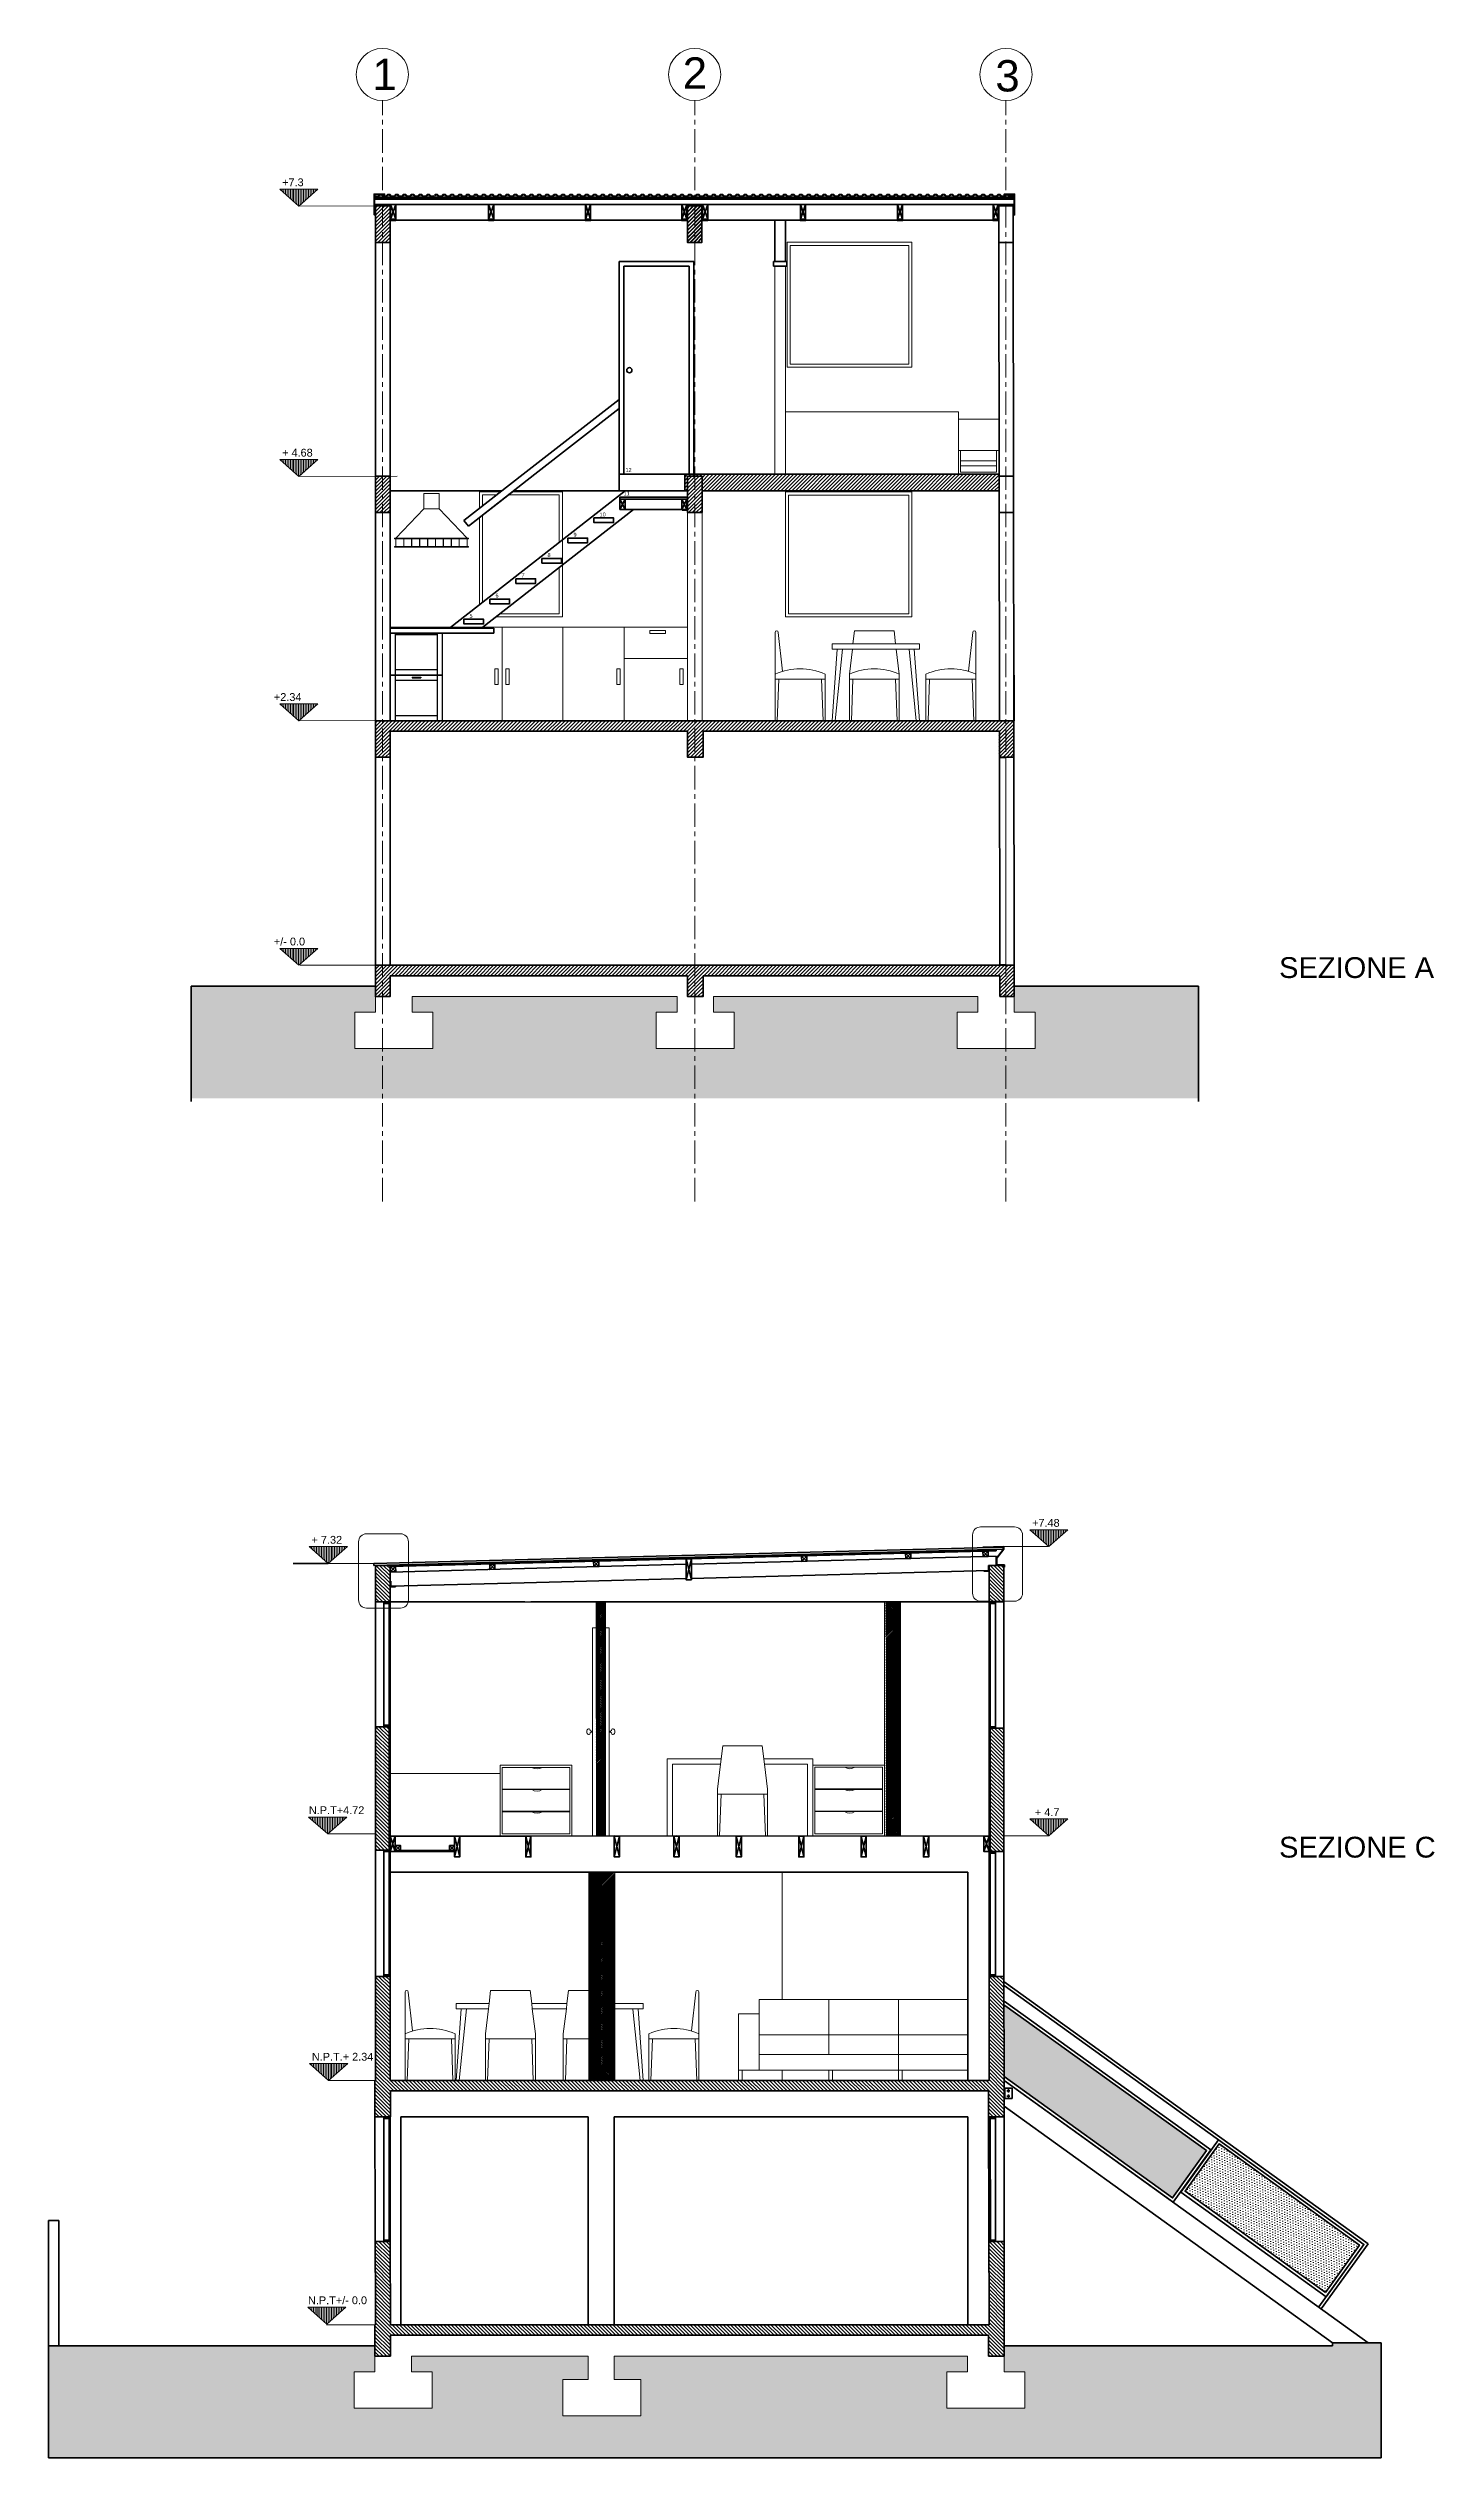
# Model space of a CAD drawing. Header units: inches. Extents: x 270 to 3549, y 15 to 2340.
# Drawn here: x 270 to 1603, y 15 to 2340 of the extents above; entities that cross this region are included whole.
import ezdxf

# ---------------------------------------------------------------- set-up
doc = ezdxf.new("R2010")
doc.units = ezdxf.units.IN
doc.header["$MEASUREMENT"] = 0
doc.linetypes.add('CENTER', pattern=[2, 1.25, -0.25, 0.25, -0.25])
for name, color, linetype, lineweight in [('A-ANNO-SYMB', 3, 'Continuous', 18), ('A-ANNO-TEXT', 3, 'Continuous', 18), ('A-ELEV-MBE1', 7, 'Continuous', 35), ('A-ELEV-PATT', 8, 'Continuous', 18), ('A-FURN', 8, 'Continuous', 18), ('A-SECT-MCUT', 7, 'Continuous', 35), ('A-SECT-PATT', 8, 'Continuous', 18), ('A-WALL-FULL', 7, 'Continuous', 35)]:
    doc.layers.add(name, color=color, linetype=linetype, lineweight=lineweight)
doc.layers.add('k_prospetto', color=251, linetype='Continuous', plot=False)
doc.layers.add('Muri', color=7, linetype='Continuous', lineweight=25, plot=False)
doc.styles.add('Annotativa', font='Arial.ttf')
doc.styles.add('E-ARIAL', font='Arial.ttf')
pattern_1 = [(45, (407.2134, 1330.8159), (-1.767767, 1.767767), [])]
pattern_2 = [(135, (-210.4504, -172.1452), (-1.767767, -1.767767), [])]
pattern_3 = [(135, (-11506.758, -5464.66), (-1.76776695, -1.76776695), [])]

msp = doc.modelspace()

# ---------------------------------------------------------------- texts
at = {"layer": 'A-ANNO-TEXT', "style": 'E-ARIAL'}
for s, height, p in [('1', 30.1, (581.3, 2300)), ('2', 30.1, (879.7, 2301.4)), ('3', 30.1, (1180.3, 2298.7)), ('+7.3', 7.5, (494.5, 2207.6)), ('+ 4.68', 7.5, (494.5, 1947.7)), ('12', 3.75, (824.7, 1932.9)), ('11', 3.75, (822.9, 1910.3)), ('10', 3.75, (799.8, 1890.2)), ('9', 3.75, (774.7, 1870.7)), ('8', 3.75, (749.7, 1851.2)), ('6', 3.75, (699.7, 1812.2)), ('7', 3.75, (724.7, 1831.7)), ('5', 3.75, (674.7, 1792.7)), ('+2.34', 7.5, (486.6, 1712.8)), ('+/- 0.0', 7.5, (486.6, 1477.8)), ('+ 7.32', 7.5, (522.8, 902.7)), ('+7.48', 7.5, (1215.6, 919)), ('N.P.T+4.72', 7.5, (520.3, 642.8)), ('+ 4.7', 7.5, (1218.3, 640.9)), ('N.P.T.+ 2.34', 7.5, (523.1, 405.8)), ('N.P.T+/- 0.0', 7.5, (519.4, 171.7))]:
    msp.add_text(s, height=height, dxfattribs=at).set_placement(p)
at = {"layer": 'A-FURN', "char_height": 20, "attachment_point": 1, "style": 'Annotativa'}
for s, insert in [('SEZIONE A', (1453.1, 1466.5)), ('SEZIONE C', (1453.1, 621))]:
    msp.add_mtext_dynamic_manual_height_columns(s, width=183.259, gutter_width=100, heights=[0], dxfattribs=dict(at, insert=insert))

# ---------------------------------------------------------------- hatches: boundary and pattern name
at = {"layer": 'A-SECT-MCUT'}
h = msp.add_hatch(dxfattribs=at)
h.set_pattern_fill('ANSI31', color=256, scale=20, angle=360)
h.set_pattern_definition([(45, (415.6093, -998.4868), (-1.767767, 1.767767), [])])
h.paths.add_polyline_path([(1183.9, 1914.7), (1183.9, 1930.7), (881.6, 1930.7), (881.6, 1914.7), (884.3, 1914.7), (884.3, 1928.8), (898.3, 1928.8), (898.3, 1914.7)])
at = {"layer": 'A-SECT-PATT'}
h = msp.add_hatch(dxfattribs=at)
h.set_pattern_fill('ANSI31', color=256, scale=0.5, angle=585, style=0)
h.set_pattern_definition([(270, (20958.961, -10978.0017), (1.5875, -4e-15), [])])
h.paths.add_polyline_path([(492.2, 2204.7), (510.6, 2188.5), (529, 2204.7)])
h = msp.add_hatch(dxfattribs=at)
h.set_pattern_fill('ANSI31', color=256, scale=20, angle=360, style=0)
h.set_pattern_definition(pattern_1)
h.paths.add_polyline_path([(598.3, 2188.6), (584.3, 2188.6), (584.3, 2153.6), (598.3, 2153.6)])
h = msp.add_hatch(dxfattribs=at)
h.set_pattern_fill('ANSI31', color=256, scale=20, angle=360, style=0)
h.set_pattern_definition(pattern_1)
h.paths.add_polyline_path([(898.2, 2188.6), (884.2, 2188.6), (884.2, 2153.6), (898.2, 2153.6)])
h = msp.add_hatch(dxfattribs=at)
h.set_pattern_fill('ANSI31', color=256, scale=20, angle=360, style=0)
h.set_pattern_definition([(45, (707.179, 1330.8159), (-1.767767, 1.767767), [])])
h.paths.add_polyline_path([(898.2, 2188.6), (884.2, 2188.6), (884.2, 2153.6), (898.2, 2153.6)])
h = msp.add_hatch(dxfattribs=at)
h.set_pattern_fill('ANSI31', color=256, scale=0.5, angle=585, style=0)
h.set_pattern_definition([(270, (20958.961, -11237.9134), (1.5875, -4e-15), [])])
h.paths.add_polyline_path([(492.2, 1944.8), (510.6, 1928.6), (529, 1944.8)])
h = msp.add_hatch(dxfattribs=at)
h.set_pattern_fill('ANSI31', color=256, scale=20, angle=360, style=0)
h.set_pattern_definition(pattern_1)
h.paths.add_polyline_path([(598.3, 1928.8), (584.3, 1928.8), (584.3, 1893.8), (598.3, 1893.8)])
h = msp.add_hatch(dxfattribs=at)
h.set_pattern_fill('ANSI31', color=256, scale=20, angle=360, style=0)
h.set_pattern_definition(pattern_1)
h.paths.add_polyline_path([(898.3, 1928.8), (884.3, 1928.8), (884.3, 1893.8), (898.3, 1893.8)])
h = msp.add_hatch(dxfattribs=at)
h.set_pattern_fill('STEEL', color=256, scale=2, angle=450, style=0)
h.set_pattern_definition([(225, (7377.65118, -1542.05843), (-0.176776695, 0.176776695), []), (225, (7377.52618, -1542.05843), (-0.176776695, 0.176776695), [])])
h.paths.add_polyline_path([(879.3, 1896.3), (879.3, 1896.8), (883.8, 1896.8), (883.8, 1901.3), (884.3, 1901.3), (884.3, 1896.3)])
h = msp.add_hatch(dxfattribs=at)
h.set_pattern_fill('ANSI31', color=256, scale=0.5, angle=585, style=0)
h.set_pattern_definition([(270, (20958.961, -11472.7927), (1.5875, -4e-15), [])])
h.paths.add_polyline_path([(492.2, 1709.9), (510.6, 1693.7), (529, 1709.9)])
h = msp.add_hatch(dxfattribs=at)
h.set_pattern_fill('ANSI31', color=256, scale=20, angle=360, style=0)
h.set_pattern_definition(pattern_1)
h.paths.add_polyline_path([(598.3, 1683.7), (884.3, 1683.7), (884.3, 1658.7), (899.3, 1658.7), (899.3, 1683.7), (1183.5, 1683.7), (1183.5, 1658.7), (1198.5, 1658.7), (1198.5, 1693.7), (1183.5, 1693.7), (718, 1693.7), (584.3, 1693.7), (584.3, 1658.7), (598.3, 1658.7)])
h = msp.add_hatch(dxfattribs=at)
h.set_pattern_fill('ANSI31', color=256, scale=0.5, angle=585, style=0)
h.set_pattern_definition([(270, (20958.961, -11707.7927), (1.5875, -4e-15), [])])
h.paths.add_polyline_path([(492.2, 1474.9), (510.6, 1458.7), (529, 1474.9)])
h = msp.add_hatch(dxfattribs=at)
h.set_pattern_fill('ANSI31', color=256, scale=20, angle=360, style=0)
h.set_pattern_definition(pattern_1)
h.paths.add_polyline_path([(1198.5, 1458.7), (1184.5, 1458.7), (899.3, 1458.7), (884.4, 1458.7), (598.3, 1458.7), (584.3, 1458.7), (584.3, 1428.7), (598.3, 1428.7), (598.3, 1448.7), (884.4, 1448.7), (884.4, 1428.7), (899.3, 1428.7), (899.3, 1448.7), (1184.5, 1448.7), (1184.5, 1428.7), (1198.5, 1428.7)])
h = msp.add_hatch(dxfattribs=at)
h.set_pattern_fill('DOTS', color=256, scale=100, angle=360, style=0)
h.set_pattern_definition([(360, (-4300.1786, 1049.243), (3.125, 6.25), [0, -6.25])])
h.paths.add_polyline_path([(1375.5, 1330.8), (1375.5, 1438.7), (1198.5, 1438.7), (1198.5, 1428.7), (1198.5, 1413.7), (1218.5, 1413.7), (1218.5, 1378.7), (1143.5, 1378.7), (1143.5, 1413.7), (1163.4, 1413.7), (1163.4, 1428.7), (909.4, 1428.7), (909.4, 1413.7), (929.3, 1413.7), (929.3, 1378.7), (854.3, 1378.7), (854.3, 1413.7), (874.2, 1413.7), (874.2, 1428.7), (619.6, 1428.7), (619.6, 1413.7), (639.5, 1413.7), (639.5, 1378.7), (564.5, 1378.7), (564.5, 1413.7), (584.4, 1413.7), (584.4, 1428.7), (584.3, 1428.7), (584.3, 1438.7), (407.2, 1438.7), (407.2, 1330.8)])
h = msp.add_hatch(dxfattribs=at)
h.set_pattern_fill('ANSI31', color=256, scale=0.5, angle=225, style=0)
h.set_pattern_definition([(270, (21680.0471, -12266.5472), (1.5875, -3e-15), [])])
h.paths.add_polyline_path([(1213.3, 916.2), (1231.7, 900), (1250.1, 916.2)])
h = msp.add_hatch(dxfattribs=at)
h.set_pattern_fill('ANSI31', color=256, scale=0.5, angle=225, style=0)
h.set_pattern_definition([(270, (20987.259, -12282.8585), (1.5875, -3e-15), [])])
h.paths.add_polyline_path([(520.5, 899.9), (538.9, 883.6), (557.3, 899.9)])
h = msp.add_hatch(dxfattribs=at)
h.set_pattern_fill('ANSI31', color=256, scale=20, angle=90, style=0)
h.set_pattern_definition(pattern_2)
h.paths.add_polyline_path([(584.3, 881.8), (584.3, 846.8), (594.8, 846.8), (597.3, 846.8), (597.3, 846.8), (598.3, 846.8), (598.3, 881.8)])
h = msp.add_hatch(dxfattribs=at)
h.set_pattern_fill('ANSI31', color=256, scale=20, angle=90, style=0)
h.set_pattern_definition(pattern_2)
h.paths.add_polyline_path([(1174.3, 881.7), (1174.3, 847.4), (1188.3, 847.4), (1188.3, 881.7)])
h.paths.add_polyline_path([(1174.3, 847.4), (1174.3, 846.7), (1188.3, 846.7), (1188.3, 847.4)])
h = msp.add_hatch(dxfattribs=at)
h.set_pattern_fill('ANSI31', color=256, scale=0.35, angle=90, style=0)
h.set_pattern_definition([(45, (-1619.7383, -1978.7761), (-0.7857724, 0.7857724), [])])
h.paths.add_polyline_path([(805.4, 846.8), (796.5, 846.8), (796.7, 621.8), (805.2, 621.8)])
h = msp.add_hatch(dxfattribs=at)
h.set_pattern_fill('ANSI31', color=256, scale=0.35, angle=90, style=0)
h.set_pattern_definition([(45, (-1341.4902, -1978.7114), (-0.7857724, 0.7857724), [])])
h.paths.add_polyline_path([(1088.9, 846.9), (1074.8, 846.9), (1075, 621.9), (1088.7, 621.9)])
h = msp.add_hatch(dxfattribs=at)
h.set_pattern_fill('ANSI31', color=256, scale=20, angle=90)
h.set_pattern_definition(pattern_3)
h.paths.add_polyline_path([(597.3, 726.7), (584.3, 726.7), (584.3, 608.2), (597.3, 608.2)])
h = msp.add_hatch(dxfattribs=at)
h.set_pattern_fill('ANSI31', color=256, scale=20, angle=90)
h.set_pattern_definition(pattern_3)
h.paths.add_polyline_path([(1175.3, 606.7), (1188.3, 606.7), (1188.3, 725.3), (1175.3, 725.3)])
h = msp.add_hatch(dxfattribs=at)
h.set_pattern_fill('ANSI31', color=256, scale=0.5, angle=225, style=0)
h.set_pattern_definition([(270, (20986.727, -12542.7535), (1.5875, -4e-15), [])])
h.paths.add_polyline_path([(520, 640), (538.4, 623.7), (556.8, 640)])
h = msp.add_hatch(dxfattribs=at)
h.set_pattern_fill('ANSI31', color=256, scale=0.5, angle=225, style=0)
h.set_pattern_definition([(270, (21680.0471, -12544.65), (1.5875, -3e-15), [])])
h.paths.add_polyline_path([(1213.3, 638.1), (1231.7, 621.9), (1250.1, 638.1)])
h = msp.add_hatch(dxfattribs=at)
h.set_pattern_fill('ANSI31', color=256, scale=0.35, angle=90, style=0)
h.set_pattern_definition([(45, (-1626.9383, -2213.8453), (-0.7857724, 0.7857724), [])])
h.paths.add_polyline_path([(814.3, 586.9), (789.3, 586.9), (789.5, 386.7), (814.3, 386.7)])
h = msp.add_hatch(dxfattribs=at)
h.set_pattern_fill('ANSI31', color=256, scale=20, angle=90)
h.set_pattern_definition(pattern_3)
h.paths.add_polyline_path([(598.3, 486.7), (584.3, 486.7), (584.3, 386.7), (583.8, 351.8), (598.8, 351.8), (598.8, 376.7), (1173.8, 376.7), (1173.8, 351.8), (1188.8, 351.8), (1188.8, 386.7), (1188.3, 486.7), (1174.3, 486.7), (1174.3, 386.7), (895.2, 386.7), (895.2, 386.7), (893.2, 386.7), (849.2, 386.7), (849.2, 386.7), (847.2, 386.7), (841.8, 386.7), (841.8, 386.7), (838.8, 386.7), (598.3, 386.7)])
h = msp.add_hatch(dxfattribs=at)
h.set_pattern_fill('DOTS', color=256, scale=40, angle=362.9169, style=0)
h.set_pattern_definition([(2.91694, (-210.4504, -172.1452), (1.1211598, 2.5603712), [0, -2.5])])
h.paths.add_polyline_path([(1189.5, 458.9), (1188.3, 457.4), (1188.3, 446.7), (1188.3, 426.7), (1188.3, 406.7), (1188.3, 390.8), (1350.7, 273.9), (1383.4, 319.3)])
h = msp.add_hatch(dxfattribs=at)
h.set_pattern_fill('ANSI31', color=256, scale=0.5, angle=225, style=0)
h.set_pattern_definition([(270, (20987.5604, -12779.7838), (1.5875, -3e-15), [])])
h.paths.add_polyline_path([(520.8, 402.9), (539.2, 386.7), (557.6, 402.9)])
h = msp.add_hatch(dxfattribs=at)
h.set_pattern_fill('DOTS', color=256, scale=40, angle=362.9169, style=0)
h.set_pattern_definition([(272.916943, (-7526.3117, 4841.521), (2.5603712, -1.1211598), [0, -2.5])])
h.paths.add_polyline_path([(1395.4, 325.7), (1362.7, 280.2), (1497.7, 183), (1530.4, 228.5)])
h = msp.add_hatch(dxfattribs=at)
h.set_pattern_fill('ANSI31', color=256, scale=20, angle=90)
h.set_pattern_definition(pattern_3)
h.paths.add_polyline_path([(598.8, 151.8), (598.3, 231.8), (584.1, 231.8), (584.3, 151.8), (583.8, 151.8), (583.8, 121.8), (598.8, 121.8), (598.8, 141.8), (1173.8, 141.8), (1173.8, 121.8), (1188.8, 121.8), (1188.8, 231.8), (1180.3, 231.8), (1175.3, 231.8), (1174.1, 231.8), (1174.3, 151.8)])
h = msp.add_hatch(dxfattribs=at)
h.set_pattern_fill('ANSI31', color=256, scale=0.5, angle=225, style=0)
h.set_pattern_definition([(270, (20985.8666, -13013.9391), (1.5875, -4e-15), [])])
h.paths.add_polyline_path([(519.1, 168.8), (537.5, 152.6), (555.9, 168.8)])
h = msp.add_hatch(dxfattribs=at)
h.set_pattern_fill('DOTS', color=256, scale=100, angle=90, style=0)
h.set_pattern_definition([(360, (269.7786, -1210.482), (3.125, 6.25), [0, -6.25])])
h.paths.add_polyline_path([(1551.3, 134.7), (1504.5, 134.7), (1504.5, 131.8), (1188.8, 131.8), (1188.8, 121.8), (1188.8, 106.8), (1208.7, 106.8), (1208.7, 71.8), (1133.7, 71.8), (1133.7, 106.8), (1153.6, 106.8), (1153.6, 121.8), (813.8, 121.8), (813.8, 99.3), (818.4, 99.3), (839.3, 99.3), (839.3, 64.3), (764.3, 64.3), (764.3, 99.3), (784.2, 99.3), (788.8, 99.3), (788.8, 121.8), (618.9, 121.8), (618.9, 106.8), (638.9, 106.8), (638.9, 71.8), (563.9, 71.8), (563.9, 106.8), (583.8, 106.8), (583.8, 121.8), (583.8, 131.8), (269.8, 131.8), (269.8, 23.9), (1551.3, 23.9)])
h.paths.add_polyline_path([(1170.8, 27.2), (1192.7, 27.2), (1192.7, 15.7), (1170.8, 15.7)], flags=9)
h.paths.add_polyline_path([(794.2, 26.1), (815.3, 26.1), (815.3, 14.6), (794.2, 14.6)], flags=9)
h.paths.add_polyline_path([(582.6, 26.2), (604.4, 26.2), (604.4, 14.7), (582.6, 14.7)], flags=9)

# ---------------------------------------------------------------- linework, layer by layer
at = {"layer": 'A-ANNO-SYMB'}
for p, q in [((510.6, 2188.5), (583.3, 2188.7)), ((510.4, 1928.6), (605, 1928.8)), ((510.6, 1693.7), (605.2, 1693.9)), ((1190.4, 1658.2), (1184.7, 1658.2)), ((1184.7, 1658.2), (1184.7, 1459.4)), ((1190.4, 1658.2), (1190.4, 1459.4)), ((584.3, 1458.7), (512, 1458.7)), ((1190.4, 1459.4), (1184.7, 1459.4))]:
    msp.add_line(p, q, dxfattribs=at)
at = {"layer": 'A-ANNO-SYMB', "ltscale": 0.003}
for p, q in [((584.4, 1428.7), (584.4, 1413.7)), ((619.6, 1428.7), (874.2, 1428.7)), ((619.6, 1428.7), (619.6, 1413.7)), ((874.2, 1428.7), (874.2, 1413.7)), ((909.4, 1428.7), (1163.4, 1428.7)), ((909.4, 1428.7), (909.4, 1413.7)), ((1163.4, 1428.7), (1163.4, 1413.7)), ((1198.5, 1428.7), (1198.5, 1413.7)), ((564.5, 1413.7), (564.5, 1378.7)), ((584.4, 1413.7), (564.5, 1413.7)), ((639.5, 1413.7), (619.6, 1413.7)), ((639.5, 1413.7), (639.5, 1378.7)), ((854.3, 1413.7), (854.3, 1378.7)), ((874.2, 1413.7), (854.3, 1413.7)), ((929.3, 1413.7), (909.4, 1413.7)), ((929.3, 1413.7), (929.3, 1378.7)), ((1143.5, 1413.7), (1143.5, 1378.7)), ((1163.4, 1413.7), (1143.5, 1413.7)), ((1218.5, 1413.7), (1198.5, 1413.7)), ((1218.5, 1413.7), (1218.5, 1378.7)), ((639.5, 1378.7), (564.5, 1378.7)), ((929.3, 1378.7), (854.3, 1378.7)), ((1218.5, 1378.7), (1143.5, 1378.7)), ((583.8, 121.8), (583.8, 106.8)), ((618.9, 121.8), (788.8, 121.8)), ((618.9, 121.8), (618.9, 106.8)), ((788.8, 121.8), (788.8, 99.3)), ((813.8, 121.8), (813.8, 99.3)), ((813.8, 121.8), (1153.6, 121.8)), ((1153.6, 121.8), (1153.6, 106.8)), ((1188.8, 121.8), (1188.8, 106.8)), ((563.9, 106.8), (563.9, 71.8)), ((583.8, 106.8), (563.9, 106.8)), ((638.9, 106.8), (618.9, 106.8)), ((638.9, 106.8), (638.9, 71.8)), ((764.3, 99.3), (764.3, 64.3)), ((784.2, 99.3), (764.3, 99.3)), ((788.8, 99.3), (784.2, 99.3)), ((818.4, 99.3), (813.8, 99.3)), ((839.3, 99.3), (818.4, 99.3)), ((839.3, 99.3), (839.3, 64.3)), ((1133.7, 106.8), (1133.7, 71.8)), ((1133.7, 106.8), (1153.6, 106.8)), ((1188.8, 106.8), (1208.7, 106.8)), ((1208.7, 106.8), (1208.7, 71.8)), ((638.9, 71.8), (563.9, 71.8)), ((1133.7, 71.8), (1208.7, 71.8)), ((839.3, 64.3), (764.3, 64.3))]:
    msp.add_line(p, q, dxfattribs=at)
at = {"layer": 'A-ANNO-SYMB', "linetype": 'CENTER', "ltscale": 18}
for points in [[(591, 1231.8), (591, 2289.9)], [(891.2, 1231.8), (891.2, 2289.9)], [(1190.5, 1231.8), (1190.5, 2289.9)]]:
    msp.add_lwpolyline(points, dxfattribs=at)
at = {"layer": 'A-ANNO-SYMB'}
for points in [[(510.6, 2188.5), (492.2, 2204.7), (529, 2204.7)], [(510.6, 1928.6), (492.2, 1944.8), (529, 1944.8)], [(510.6, 1693.7), (492.2, 1710), (529, 1710)], [(510.6, 1458.7), (492.2, 1475), (529, 1475)], [(1231.7, 900), (1213.3, 916.2), (1250.1, 916.2)], [(538.9, 883.7), (520.5, 899.9), (557.3, 899.9)], [(538.4, 623.8), (520, 640), (556.8, 640)], [(1231.7, 621.9), (1213.3, 638.1), (1250.1, 638.1)], [(539.2, 386.7), (520.8, 403), (557.6, 403)], [(537.5, 152.6), (519.1, 168.8), (555.9, 168.8)]]:
    msp.add_lwpolyline(points, close=True, dxfattribs=at)
at = {"layer": 'A-ANNO-SYMB', "ltscale": 0.003}
for points in [[(575.7, 912.3), (608.3, 912.3, -0.414214), (616, 904.6), (616, 848.6, -0.414214), (608.3, 840.8), (575.7, 840.8, -0.414214), (568, 848.6), (568, 904.6, -0.414214)], [(1166.1, 918.8), (1198.7, 918.8, -0.414214), (1206.4, 911.1), (1206.4, 855.1, -0.414214), (1198.7, 847.4), (1166.1, 847.4, -0.414214), (1158.4, 855.1), (1158.4, 911.1, -0.414214)]]:
    msp.add_lwpolyline(points, format="xyb", close=True, dxfattribs=at)
at = {"layer": 'A-ANNO-SYMB'}
for points in [[(1188.3, 900), (1188.3, 900), (1215.6, 900), (1231.5, 900)], [(538.9, 883.7), (538.9, 883.7), (554.8, 883.7), (586.9, 883.6)], [(584.3, 623.7), (584.3, 623.7), (538.4, 623.8), (548.7, 623.7)], [(1188.3, 621.9), (1188.3, 621.9), (1215.6, 621.9), (1231.7, 621.9)], [(584.3, 386.7), (584.3, 386.7), (539.2, 386.7), (539.2, 386.7)], [(584.3, 151.8), (584.3, 151.8), (537.3, 151.8), (537.3, 151.8)]]:
    msp.add_lwpolyline(points, dxfattribs=at)
for centre in [(590.9, 2315), (891.2, 2315), (1190.5, 2315)]:
    msp.add_circle(centre, 25.1, dxfattribs=at)
at = {"layer": 'A-ELEV-MBE1'}
for p, q in [((583.7, 2198.8), (583.3, 2198.5)), ((583.3, 2195), (898.2, 2195)), ((583.3, 2190), (898.2, 2190)), ((584.3, 2197), (898.2, 2197)), ((584.3, 2195.5), (584.3, 2197)), ((584.3, 2195.5), (898.2, 2195.5)), ((592.7, 2199.1), (593, 2199.1)), ((690.4, 2198.8), (690, 2198.5)), ((694.2, 2198.8), (694.6, 2198.5)), ((751.3, 2198.8), (751, 2198.5)), ((858, 2198.8), (857.6, 2198.5)), ((861.8, 2198.8), (862.2, 2198.5)), ((883.7, 2174.6), (883.7, 2190)), ((884.2, 2197), (1197.5, 2197)), ((884.2, 2195.5), (1197.5, 2195.5)), ((884.2, 2195), (1198.5, 2195)), ((884.3, 2190), (1198.9, 2190)), ((900.3, 2197), (898.5, 2197)), ((957.1, 2198.8), (956.7, 2198.5)), ((960.9, 2198.8), (961.3, 2198.5)), ((1063.8, 2198.8), (1063.4, 2198.5)), ((1067.6, 2198.8), (1068, 2198.5)), ((1162.8, 2198.8), (1162.4, 2198.5)), ((1166.6, 2198.8), (1167, 2198.5)), ((1183.5, 2174.6), (1183.5, 2190)), ((583.7, 2180.4), (583.7, 2181.4)), ((584, 2181.4), (583.7, 2181.4)), ((584, 2180.1), (584, 2181.4)), ((603.8, 2175), (693, 2175)), ((698, 2175), (786.1, 2175)), ((791.1, 2175), (878.7, 2175)), ((903.7, 2175), (992.9, 2175)), ((968.4, 2135.2), (968.4, 2175)), ((978.4, 2135.2), (978.4, 2175)), ((997.9, 2175), (1086.1, 2175)), ((1091.1, 2175), (1178.1, 2175)), ((1197.8, 2180), (1197.8, 2181.3)), ((1197.8, 2181.3), (1198.1, 2181.3)), ((1198.1, 2180.3), (1198.1, 2181.3)), ((1183.5, 2153.6), (1184.2, 1693.7)), ((1197.5, 2153.6), (1198.5, 1458.7)), ((818.5, 2002.7), (818.5, 2135.2)), ((890.5, 2135.2), (818.5, 2135.2)), ((823, 2130.7), (823, 1930.7)), ((823, 2130.7), (886, 2130.7)), ((886, 2130.7), (886, 1930.7)), ((890.5, 2135.2), (890.5, 1930.7)), ((966.9, 2135.2), (979.9, 2135.2)), ((966.9, 2135.2), (966.9, 2130.7)), ((966.9, 2130.7), (979.9, 2130.7)), ((979.9, 2135.2), (979.9, 2130.7)), ((726.3, 1930.7), (818.5, 2002.7)), ((818.5, 1930.7), (818.5, 2002.7)), ((737.6, 1930.7), (818.5, 1993.8)), ((669.3, 1886.3), (726.3, 1930.7)), ((673.6, 1880.8), (737.6, 1930.7)), ((1183.9, 1930.7), (818.5, 1930.7)), ((818.5, 1930.7), (818.5, 1914.7)), ((881.6, 1930.7), (881.6, 1914.7)), ((598.3, 1914.7), (705.8, 1914.7)), ((655.4, 1782.9), (824.5, 1914.7)), ((669.3, 1886.3), (705.9, 1914.8)), ((673.6, 1880.8), (717.3, 1914.8)), ((717.1, 1914.7), (884.3, 1914.7)), ((819.3, 1908.8), (819.3, 1906.8)), ((884.3, 1908.7), (847.7, 1908.7)), ((847.8, 1908.8), (884.3, 1908.8)), ((898.3, 1914.7), (1183.9, 1914.7)), ((669.3, 1886.3), (673.6, 1880.8)), ((669.3, 1886.3), (673.6, 1880.8)), ((686.3, 1782.9), (832.4, 1896.8)), ((832.4, 1896.8), (884.3, 1896.8)), ((845.2, 1906.8), (884.3, 1906.8)), ((883.8, 1896.9), (883.8, 1906.8)), ((598.3, 1782.9), (698.1, 1782.9)), ((598.3, 1777.9), (698.1, 1777.9)), ((698.1, 1777.9), (698.1, 1782.9)), ((1184.2, 1683.7), (1184.5, 1458.7)), ((584.3, 1438.7), (407.2, 1438.7)), ((407.2, 1438.7), (407.2, 1330.8)), ((1375.5, 1438.7), (1198.5, 1438.7)), ((582.6, 883.6), (1187.6, 899.4)), ((582.6, 881.8), (1187.7, 897.6)), ((888.1, 883), (1181.2, 890.6)), ((1168.2, 899.4), (1168.2, 899.1)), ((1187.6, 899.4), (1187.7, 897.6)), ((538.9, 883.7), (505, 883.7)), ((582.6, 883.6), (582.6, 881.8)), ((598.4, 881.8), (598.3, 881.8)), ((598.4, 881.8), (598.5, 866.8)), ((598.4, 866.4), (598.7, 866.4)), ((598.5, 866.8), (598.9, 866.8)), ((598.7, 875.5), (727.6, 878.8)), ((598.9, 866.8), (598.9, 861.8)), ((598.9, 861.8), (727.4, 865.2)), ((603.4, 861.7), (603.4, 861.4)), ((727.4, 865.2), (883, 869.2)), ((727.6, 878.8), (883.1, 883)), ((888, 869.3), (1173.8, 876.9)), ((1169.3, 876.7), (1169.3, 876.4)), ((1181.1, 881.9), (1173.8, 881.9)), ((1173.8, 881.9), (1173.8, 876.9)), ((1174.3, 881.4), (1174, 881.4)), ((1189, 880.1), (1188.7, 880.1)), ((584.3, 826.7), (584.3, 846.8)), ((592.3, 726.7), (592.3, 846.8)), ((592.3, 845.3), (597.3, 845.3)), ((597.3, 486.7), (597.3, 846.8)), ((727.8, 846.8), (598.3, 846.9)), ((598.3, 826.7), (598.3, 846.8)), ((1174.3, 846.8), (733.8, 846.8)), ((1174.3, 846.7), (1174.3, 586.7)), ((1188.3, 846.7), (1174.3, 846.7)), ((1175.3, 486.7), (1175.3, 846.7)), ((1180.3, 845.3), (1175.3, 845.3)), ((1180.3, 725.3), (1180.3, 846.7)), ((1188.3, 486.7), (1188.3, 846.7)), ((584.3, 806.7), (584.3, 826.7)), ((598.3, 826.7), (598.3, 766.7)), ((584.3, 786.7), (584.3, 806.7)), ((584.3, 486.7), (584.3, 786.7)), ((598.3, 766.7), (598.3, 746.7)), ((598.3, 746.7), (598.3, 726.7)), ((584.3, 726.7), (598.3, 726.7)), ((592.3, 728.2), (597.3, 728.2)), ((598.3, 726.7), (598.3, 586.7)), ((1175.3, 726.7), (1174.3, 726.7)), ((1180.3, 726.8), (1175.3, 726.8)), ((1188.3, 725.3), (1175.3, 725.3)), ((1174.3, 646.7), (1174.3, 626.7)), ((584.3, 608.2), (597.3, 608.2)), ((592.3, 486.7), (592.3, 608.2)), ((592.3, 606.7), (597.3, 606.7)), ((597.3, 606.7), (598.3, 606.7)), ((598.3, 623.7), (598.3, 621.7)), ((733.8, 621.7), (598.3, 621.7)), ((603.3, 607.7), (660.3, 607.7)), ((603.3, 606.7), (660.3, 606.7)), ((733.8, 621.7), (873.7, 621.9)), ((1174.3, 621.7), (813.8, 621.9)), ((1174.3, 626.7), (1174.3, 606.7)), ((1175.3, 606.7), (1174.3, 606.7)), ((1174.8, 607.2), (1174.8, 607.2)), ((1188.3, 606.7), (1175.3, 606.7)), ((1180.3, 605.2), (1175.3, 605.2)), ((1180.3, 486.7), (1180.3, 606.7)), ((597.3, 586.7), (598.3, 586.7)), ((1153.8, 586.9), (598.3, 586.9)), ((598.3, 586.7), (598.3, 566.7)), ((1153.8, 386.7), (1153.8, 586.9)), ((1174.3, 586.7), (1174.3, 566.7)), ((1175.3, 586.7), (1174.3, 586.7)), ((597.3, 566.7), (598.3, 566.7)), ((598.3, 566.7), (598.3, 546.7)), ((1174.3, 566.7), (1174.3, 546.7)), ((1175.3, 566.7), (1174.3, 566.7)), ((597.3, 546.7), (598.3, 546.7)), ((598.3, 546.7), (598.3, 526.7)), ((1174.3, 546.7), (1174.3, 526.7)), ((1175.3, 546.7), (1174.3, 546.7)), ((597.3, 526.7), (598.3, 526.7)), ((598.3, 526.7), (598.3, 486.7)), ((1174.3, 526.7), (1174.3, 486.7)), ((1175.3, 526.7), (1174.3, 526.7)), ((597.3, 506.7), (598.3, 506.7)), ((1175.3, 506.7), (1174.3, 506.7)), ((584.3, 486.7), (589.3, 486.7)), ((598.3, 486.7), (584.3, 486.7)), ((598.3, 486.7), (584.3, 486.7)), ((592.3, 488.2), (597.3, 488.2)), ((592.3, 486.7), (597.3, 486.7)), ((1174.3, 486.7), (1188.3, 486.7)), ((1180.3, 488.2), (1175.3, 488.2)), ((1180.3, 486.7), (1175.3, 486.7)), ((1188.8, 481.7), (1188.3, 481.7)), ((1188.8, 478), (1188.3, 478)), ((1188.8, 481.7), (1538.8, 229.8)), ((1188.8, 478), (1534.6, 229.2)), ((1188.8, 386.7), (1538.8, 134.7)), ((1188.8, 362.1), (1188.8, 386.7)), ((1196.3, 379.3), (1188.8, 379.3)), ((1189.3, 379.3), (1189.3, 369.3)), ((1194.3, 376.8), (1191.3, 376.8)), ((1192.8, 375.3), (1192.8, 378.3)), ((1192.8, 373.3), (1192.8, 370.3)), ((1196.3, 379.3), (1196.3, 369.3)), ((592.3, 231.8), (592.3, 351.8)), ((592.3, 351.8), (597.3, 351.8)), ((592.3, 350.3), (597.3, 350.3)), ((597.3, 231.8), (597.3, 351.8)), ((598.3, 251.8), (598.3, 351.8)), ((608.8, 351.8), (608.8, 151.8)), ((1153.8, 151.8), (1153.8, 351.8)), ((1173.8, 351.8), (1188.8, 351.8)), ((1174.3, 351.8), (1188.3, 351.8)), ((1180.3, 351.8), (1175.3, 351.8)), ((1175.6, 231.8), (1175.3, 351.8)), ((1180.3, 350.3), (1175.3, 350.3)), ((1180.3, 231.8), (1180.3, 351.8)), ((1196.3, 369.3), (1188.8, 369.3)), ((1188.8, 362.1), (1504.5, 134.7)), ((1194.3, 371.8), (1191.3, 371.8)), ((279.8, 252), (269.8, 252)), ((269.8, 252), (269.8, 141.8)), ((279.8, 252), (269.8, 252)), ((269.8, 252), (269.8, 131.8)), ((279.8, 141.8), (279.8, 252)), ((279.8, 131.8), (279.8, 252)), ((592.3, 233.3), (597.3, 233.3)), ((598.3, 251.8), (598.3, 231.8)), ((1180.3, 233.3), (1175.3, 233.3)), ((592.3, 231.8), (597.3, 231.8)), ((1180.3, 231.8), (1175.3, 231.8)), ((1534.6, 229.2), (1491.3, 169)), ((1538.8, 229.8), (1493.7, 167.2)), ((583.8, 131.8), (269.8, 131.8)), ((269.8, 131.8), (269.8, 23.9)), ((1504.5, 131.8), (1188.8, 131.8)), ((1504.5, 134.7), (1551.3, 134.7)), ((1504.5, 134.7), (1504.5, 131.8)), ((1551.3, 134.7), (1551.3, 23.9)), ((1551.3, 23.9), (269.8, 23.9))]:
    msp.add_line(p, q, dxfattribs=at)
at = {"layer": 'A-ELEV-MBE1', "ltscale": 0.03}
for p, q in [((819.3, 1908.8), (847.8, 1908.8)), ((819.3, 1906.8), (845.2, 1906.8)), ((824.3, 1906.8), (819.3, 1896.8)), ((819.3, 1906.8), (824.3, 1896.8)), ((819.3, 1896.8), (832.4, 1896.8)), ((878.8, 1906.8), (883.8, 1896.8)), ((883.8, 1906.8), (878.8, 1896.8))]:
    msp.add_line(p, q, dxfattribs=at)
at = {"layer": 'A-ELEV-MBE1'}
for points in [[(584, 2180.1), (583, 2180.1), (583, 2200.1), (593, 2200.1), (593, 2199.1)], [(583.7, 2180.4), (583.3, 2180.4), (583.3, 2199.8), (592.7, 2199.8), (592.7, 2199.1)], [(898.5, 2197), (898.5, 2197)], [(900.3, 2197), (900.3, 2197)], [(1178.1, 2176), (1178.1, 2174.6), (1183.1, 2174.6), (1183.1, 2190)], [(1197.8, 2180), (1198.8, 2180), (1198.8, 2200), (1188.8, 2200), (1188.8, 2199)], [(1198.1, 2180.3), (1198.5, 2180.3), (1198.5, 2199.7), (1189.1, 2199.7), (1189.1, 2199)], [(598.8, 2176), (598.8, 2174.6), (603.8, 2174.6), (603.8, 2176)], [(693, 2176), (693, 2174.6), (698, 2174.6), (698, 2176)], [(786.1, 2176), (786.1, 2174.6), (791.1, 2174.6), (791.1, 2176)], [(878.7, 2176), (878.7, 2174.6), (883.7, 2174.6), (883.7, 2176)], [(898.7, 2176), (898.7, 2174.6), (903.7, 2174.6), (903.7, 2176)], [(992.9, 2176), (992.9, 2174.6), (997.9, 2174.6), (997.9, 2176)], [(1086.1, 2176), (1086.1, 2174.6), (1091.1, 2174.6), (1091.1, 2176)], [(879.3, 1896.3), (879.3, 1896.8), (883.8, 1896.8), (883.8, 1901.3), (884.3, 1901.3)], [(879.3, 1896.3), (884.3, 1896.3), (884.3, 1901.3)], [(899.3, 1683.7), (899.3, 1658.7), (884.3, 1658.7), (884.3, 1683.7)], [(1168.2, 899.4), (1188.3, 900), (1188.3, 897.3), (1181.6, 888.8), (1181.6, 882.4), (1189, 882.4), (1189, 880.1)], [(1168.2, 899.1), (1188, 899.7), (1188, 897.4), (1181.3, 888.9), (1181.3, 882.1), (1188.7, 882.1), (1188.7, 880.1)], [(1181.2, 890.6), (1181.1, 881.9)], [(598.4, 866.4), (598.4, 861.4), (603.4, 861.4), (603.4, 861.4)], [(598.7, 866.4), (598.7, 861.7), (603.4, 861.7)], [(1174.3, 881.4), (1174.3, 876.4), (1169.3, 876.4), (1169.3, 876.4)], [(1174, 881.4), (1174, 876.7), (1169.3, 876.7)], [(1188.3, 462.5), (1188.8, 463.1), (1387.6, 320), (1351.4, 269.7), (1188.8, 386.7)], [(1188.3, 457.4), (1189.5, 458.9), (1383.4, 319.3), (1350.7, 273.9), (1188.8, 390.5)], [(788.8, 351.8), (608.8, 351.8)], [(813.8, 351.8), (813.8, 151.8), (788.8, 151.8), (788.8, 351.8)], [(1153.8, 351.8), (813.8, 351.8)]]:
    msp.add_lwpolyline(points, dxfattribs=at)
at = {"layer": 'A-ELEV-MBE1', "ltscale": 0.03}
for points in [[(794.3, 1888.8), (813.3, 1888.8), (813.3, 1884.3), (794.3, 1884.3)], [(769.3, 1869.3), (788.3, 1869.3), (788.3, 1864.8), (769.3, 1864.8)], [(744.3, 1849.8), (763.3, 1849.8), (763.3, 1845.3), (744.3, 1845.3)], [(719.3, 1830.3), (738.3, 1830.3), (738.3, 1825.8), (719.3, 1825.8)], [(669.3, 1791.3), (688.3, 1791.3), (688.3, 1786.8), (669.3, 1786.8)], [(694.3, 1810.8), (713.3, 1810.8), (713.3, 1806.3), (694.3, 1806.3)]]:
    msp.add_lwpolyline(points, close=True, dxfattribs=at)
for points in [[(819.3, 1896.8), (819.3, 1906.8), (824.3, 1906.8), (824.3, 1896.8), (819.3, 1896.8)], [(878.8, 1896.8), (878.8, 1906.8), (883.8, 1906.8), (883.8, 1896.8), (878.8, 1896.8)]]:
    msp.add_lwpolyline(points, dxfattribs=at)
at = {"layer": 'A-ELEV-MBE1'}
for points in [[(1498.4, 178.8), (1358.5, 279.5), (1394.7, 329.8), (1534.6, 229.2)], [(1497.7, 183), (1362.7, 280.2), (1395.4, 325.7), (1530.4, 228.5)]]:
    msp.add_lwpolyline(points, close=True, dxfattribs=at)
for centre, radius in [((828.4, 2030.7), 2.5), ((1192.8, 376.8), 0.5), ((1192.8, 371.8), 0.5)]:
    msp.add_circle(centre, radius, dxfattribs=at)
for centre, radius, start, end in [((585.6, 2200.4), 2.97, 219.4241, 320.5759), ((585.6, 2200.4), 2.47, 219.4241, 320.5759), ((589.4, 2197.3), 2.47, 39.4241, 140.5759), ((589.4, 2197.3), 1.97, 39.4241, 140.5759), ((593.2, 2200.4), 2.97, 219.4241, 320.5759), ((593.2, 2200.4), 2.47, 219.4241, 320.5759), ((597, 2197.3), 2.47, 39.4241, 140.5759), ((597, 2197.3), 1.97, 39.4241, 140.5759), ((600.8, 2200.4), 2.97, 219.4241, 320.5759), ((600.8, 2200.4), 2.47, 219.4241, 320.5759), ((604.7, 2197.3), 2.47, 39.4241, 140.5759), ((604.7, 2197.3), 1.97, 39.4241, 140.5759), ((608.5, 2200.4), 2.97, 219.4241, 320.5759), ((608.5, 2200.4), 2.47, 219.4241, 320.5759), ((612.3, 2197.3), 2.47, 39.4241, 140.5759), ((612.3, 2197.3), 1.97, 39.4241, 140.5759), ((616.1, 2200.4), 2.97, 219.4241, 320.5759), ((616.1, 2200.4), 2.47, 219.4241, 320.5759), ((619.9, 2197.3), 2.47, 39.4241, 140.5759), ((619.9, 2197.3), 1.97, 39.4241, 140.5759), ((623.7, 2200.4), 2.97, 219.4241, 320.5759), ((623.7, 2200.4), 2.47, 219.4241, 320.5759), ((627.5, 2197.3), 2.47, 39.4241, 140.5759), ((627.5, 2197.3), 1.97, 39.4241, 140.5759), ((631.3, 2200.4), 2.97, 219.4241, 320.5759), ((631.3, 2200.4), 2.47, 219.4241, 320.5759), ((635.1, 2197.3), 2.47, 39.4241, 140.5759), ((635.1, 2197.3), 1.97, 39.4241, 140.5759), ((638.9, 2200.4), 2.97, 219.4241, 320.5759), ((638.9, 2200.4), 2.47, 219.4241, 320.5759), ((642.8, 2197.3), 2.47, 39.4241, 140.5759), ((642.8, 2197.3), 1.97, 39.4241, 140.5759), ((646.6, 2200.4), 2.97, 219.4241, 320.5759), ((646.6, 2200.4), 2.47, 219.4241, 320.5759), ((650.4, 2197.3), 2.47, 39.4241, 140.5759), ((650.4, 2197.3), 1.97, 39.4241, 140.5759), ((654.2, 2200.4), 2.97, 219.4241, 320.5759), ((654.2, 2200.4), 2.47, 219.4241, 320.5759), ((658, 2197.3), 2.47, 39.4241, 140.5759), ((658, 2197.3), 1.97, 39.4241, 140.5759), ((661.8, 2200.4), 2.97, 219.4241, 320.5759), ((661.8, 2200.4), 2.47, 219.4241, 320.5759), ((665.6, 2197.3), 2.47, 39.4241, 140.5759), ((665.6, 2197.3), 1.97, 39.4241, 140.5759), ((669.4, 2200.4), 2.97, 219.4241, 320.5759), ((669.4, 2200.4), 2.47, 219.4241, 320.5759), ((673.2, 2197.3), 2.47, 39.4241, 140.5759), ((673.2, 2197.3), 1.97, 39.4241, 140.5759), ((677, 2200.4), 2.97, 219.4241, 320.5759), ((677, 2200.4), 2.47, 219.4241, 320.5759), ((680.9, 2197.3), 2.47, 39.4241, 140.5759), ((680.9, 2197.3), 1.97, 39.4241, 140.5759), ((684.7, 2200.4), 2.97, 219.4241, 320.5759), ((684.7, 2200.4), 2.47, 219.4241, 320.5759), ((688.5, 2197.3), 2.47, 39.4241, 140.5759), ((688.5, 2197.3), 1.97, 39.4241, 140.5759), ((692.3, 2200.4), 2.97, 219.4241, 320.5759), ((692.3, 2200.4), 2.97, 219.4241, 320.5759), ((692.3, 2200.4), 2.47, 219.4241, 320.5759), ((692.3, 2200.4), 2.47, 219.4241, 320.5759), ((696.1, 2197.3), 2.47, 39.4241, 140.5759), ((696.1, 2197.3), 1.97, 39.4241, 140.5759), ((699.9, 2200.4), 2.97, 219.4241, 320.5759), ((699.9, 2200.4), 2.47, 219.4241, 320.5759), ((703.7, 2197.3), 2.47, 39.4241, 140.5759), ((703.7, 2197.3), 1.97, 39.4241, 140.5759), ((707.5, 2200.4), 2.97, 219.4241, 320.5759), ((707.5, 2200.4), 2.47, 219.4241, 320.5759), ((711.3, 2197.3), 2.47, 39.4241, 140.5759), ((711.3, 2197.3), 1.97, 39.4241, 140.5759), ((715.1, 2200.4), 2.97, 219.4241, 320.5759), ((715.1, 2200.4), 2.47, 219.4241, 320.5759), ((719, 2197.3), 2.47, 39.4241, 140.5759), ((719, 2197.3), 1.97, 39.4241, 140.5759), ((722.8, 2200.4), 2.97, 219.4241, 320.5759), ((722.8, 2200.4), 2.47, 219.4241, 320.5759), ((726.6, 2197.3), 2.47, 39.4241, 140.5759), ((726.6, 2197.3), 1.97, 39.4241, 140.5759), ((730.4, 2200.4), 2.97, 219.4241, 320.5759), ((730.4, 2200.4), 2.47, 219.4241, 320.5759), ((734.2, 2197.3), 2.47, 39.4241, 140.5759), ((734.2, 2197.3), 1.97, 39.4241, 140.5759), ((738, 2200.4), 2.97, 219.4241, 320.5759), ((738, 2200.4), 2.47, 219.4241, 320.5759), ((741.8, 2197.3), 2.47, 39.4241, 140.5759), ((741.8, 2197.3), 1.97, 39.4241, 140.5759), ((745.6, 2200.4), 2.97, 219.4241, 320.5759), ((745.6, 2200.4), 2.47, 219.4241, 320.5759), ((749.4, 2197.3), 2.47, 39.4241, 140.5759), ((749.4, 2197.3), 1.97, 39.4241, 140.5759), ((753.2, 2200.4), 2.97, 219.4241, 320.5759), ((753.2, 2200.4), 2.97, 219.4241, 320.5759), ((753.2, 2200.4), 2.47, 219.4241, 320.5759), ((753.2, 2200.4), 2.47, 219.4241, 320.5759), ((757.1, 2197.3), 2.47, 39.4241, 140.5759), ((757.1, 2197.3), 2.47, 39.4241, 140.5759), ((757.1, 2197.3), 1.97, 39.4241, 140.5759), ((757.1, 2197.3), 1.97, 39.4241, 140.5759), ((760.9, 2200.4), 2.97, 219.4241, 320.5759), ((760.9, 2200.4), 2.47, 219.4241, 320.5759), ((764.7, 2197.3), 2.47, 39.4241, 140.5759), ((764.7, 2197.3), 1.97, 39.4241, 140.5759), ((768.5, 2200.4), 2.97, 219.4241, 320.5759), ((768.5, 2200.4), 2.47, 219.4241, 320.5759), ((772.3, 2197.3), 2.47, 39.4241, 140.5759), ((772.3, 2197.3), 1.97, 39.4241, 140.5759), ((776.1, 2200.4), 2.97, 219.4241, 320.5759), ((776.1, 2200.4), 2.47, 219.4241, 320.5759), ((779.9, 2197.3), 2.47, 39.4241, 140.5759), ((779.9, 2197.3), 1.97, 39.4241, 140.5759), ((783.7, 2200.4), 2.97, 219.4241, 320.5759), ((783.7, 2200.4), 2.47, 219.4241, 320.5759), ((787.5, 2197.3), 2.47, 39.4241, 140.5759), ((787.5, 2197.3), 1.97, 39.4241, 140.5759), ((791.3, 2200.4), 2.97, 219.4241, 320.5759), ((791.3, 2200.4), 2.47, 219.4241, 320.5759), ((795.2, 2197.3), 2.47, 39.4241, 140.5759), ((795.2, 2197.3), 1.97, 39.4241, 140.5759), ((799, 2200.4), 2.97, 219.4241, 320.5759), ((799, 2200.4), 2.47, 219.4241, 320.5759), ((802.8, 2197.3), 2.47, 39.4241, 140.5759), ((802.8, 2197.3), 1.97, 39.4241, 140.5759), ((806.6, 2200.4), 2.97, 219.4241, 320.5759), ((806.6, 2200.4), 2.47, 219.4241, 320.5759), ((810.4, 2197.3), 2.47, 39.4241, 140.5759), ((810.4, 2197.3), 1.97, 39.4241, 140.5759), ((814.2, 2200.4), 2.97, 219.4241, 320.5759), ((814.2, 2200.4), 2.47, 219.4241, 320.5759), ((818, 2197.3), 2.47, 39.4241, 140.5759), ((818, 2197.3), 1.97, 39.4241, 140.5759), ((821.8, 2200.4), 2.97, 219.4241, 320.5759), ((821.8, 2200.4), 2.47, 219.4241, 320.5759), ((825.6, 2197.3), 2.47, 39.4241, 140.5759), ((825.6, 2197.3), 1.97, 39.4241, 140.5759), ((829.4, 2200.4), 2.97, 219.4241, 320.5759), ((829.4, 2200.4), 2.47, 219.4241, 320.5759), ((833.3, 2197.3), 2.47, 39.4241, 140.5759), ((833.3, 2197.3), 1.97, 39.4241, 140.5759), ((837.1, 2200.4), 2.97, 219.4241, 320.5759), ((837.1, 2200.4), 2.47, 219.4241, 320.5759), ((840.9, 2197.3), 2.47, 39.4241, 140.5759), ((840.9, 2197.3), 1.97, 39.4241, 140.5759), ((844.7, 2200.4), 2.97, 219.4241, 320.5759), ((844.7, 2200.4), 2.47, 219.4241, 320.5759), ((848.5, 2197.3), 2.47, 39.4241, 140.5759), ((848.5, 2197.3), 1.97, 39.4241, 140.5759), ((852.3, 2200.4), 2.97, 219.4241, 320.5759), ((852.3, 2200.4), 2.47, 219.4241, 320.5759), ((856.1, 2197.3), 2.47, 39.4241, 140.5759), ((856.1, 2197.3), 1.97, 39.4241, 140.5759), ((859.9, 2200.4), 2.97, 219.4241, 320.5759), ((859.9, 2200.4), 2.97, 219.4241, 320.5759), ((859.9, 2200.4), 2.47, 219.4241, 320.5759), ((859.9, 2200.4), 2.47, 219.4241, 320.5759), ((863.7, 2197.3), 2.47, 39.4241, 140.5759), ((863.7, 2197.3), 1.97, 39.4241, 140.5759), ((867.5, 2200.4), 2.97, 219.4241, 320.5759), ((867.5, 2200.4), 2.47, 219.4241, 320.5759), ((871.4, 2197.3), 2.47, 39.4241, 140.5759), ((871.4, 2197.3), 1.97, 39.4241, 140.5759), ((875.2, 2200.4), 2.97, 219.4241, 320.5759), ((875.2, 2200.4), 2.47, 219.4241, 320.5759), ((879, 2197.3), 2.47, 39.4241, 140.5759), ((879, 2197.3), 1.97, 39.4241, 140.5759), ((882.8, 2200.4), 2.97, 219.4241, 320.5759), ((882.8, 2200.4), 2.47, 219.4241, 320.5759), ((886.6, 2197.3), 2.47, 39.4241, 140.5759), ((886.6, 2197.3), 1.97, 39.4241, 140.5759), ((890.4, 2200.4), 2.97, 219.4241, 320.5759), ((890.4, 2200.4), 2.97, 219.4241, 320.5759), ((890.4, 2200.4), 2.47, 219.4241, 320.5759), ((890.4, 2200.4), 2.47, 219.4241, 320.5759), ((894.2, 2197.3), 2.47, 39.4241, 140.5759), ((894.2, 2197.3), 2.47, 39.4241, 140.5759), ((894.2, 2197.3), 1.97, 39.4241, 140.5759), ((894.2, 2197.3), 1.97, 39.4241, 140.5759), ((898, 2200.4), 2.97, 219.4241, 320.5759), ((898, 2200.4), 2.47, 219.4241, 320.5759), ((901.8, 2197.3), 2.47, 39.4241, 140.5759), ((901.8, 2197.3), 1.97, 39.4241, 140.5759), ((905.6, 2200.4), 2.97, 219.4241, 320.5759), ((905.6, 2200.4), 2.47, 219.4241, 320.5759), ((909.5, 2197.3), 2.47, 39.4241, 140.5759), ((909.5, 2197.3), 1.97, 39.4241, 140.5759), ((913.3, 2200.4), 2.97, 219.4241, 320.5759), ((913.3, 2200.4), 2.47, 219.4241, 320.5759), ((917.1, 2197.3), 2.47, 39.4241, 140.5759), ((917.1, 2197.3), 1.97, 39.4241, 140.5759), ((920.9, 2200.4), 2.97, 219.4241, 320.5759), ((920.9, 2200.4), 2.47, 219.4241, 320.5759), ((924.7, 2197.3), 2.47, 39.4241, 140.5759), ((924.7, 2197.3), 1.97, 39.4241, 140.5759), ((928.5, 2200.4), 2.97, 219.4241, 320.5759), ((928.5, 2200.4), 2.47, 219.4241, 320.5759), ((932.3, 2197.3), 2.47, 39.4241, 140.5759), ((932.3, 2197.3), 1.97, 39.4241, 140.5759), ((936.1, 2200.4), 2.97, 219.4241, 320.5759), ((936.1, 2200.4), 2.47, 219.4241, 320.5759), ((939.9, 2197.3), 2.47, 39.4241, 140.5759), ((939.9, 2197.3), 1.97, 39.4241, 140.5759), ((943.7, 2200.4), 2.97, 219.4241, 320.5759), ((943.7, 2200.4), 2.47, 219.4241, 320.5759), ((947.6, 2197.3), 2.47, 39.4241, 140.5759), ((947.6, 2197.3), 1.97, 39.4241, 140.5759), ((951.4, 2200.4), 2.97, 219.4241, 320.5759), ((951.4, 2200.4), 2.47, 219.4241, 320.5759), ((955.2, 2197.3), 2.47, 39.4241, 140.5759), ((955.2, 2197.3), 1.97, 39.4241, 140.5759), ((959, 2200.4), 2.97, 219.4241, 320.5759), ((959, 2200.4), 2.97, 219.4241, 320.5759), ((959, 2200.4), 2.47, 219.4241, 320.5759), ((959, 2200.4), 2.47, 219.4241, 320.5759), ((962.8, 2197.3), 2.47, 39.4241, 140.5759), ((962.8, 2197.3), 1.97, 39.4241, 140.5759), ((966.6, 2200.4), 2.97, 219.4241, 320.5759), ((966.6, 2200.4), 2.47, 219.4241, 320.5759), ((970.4, 2197.3), 2.47, 39.4241, 140.5759), ((970.4, 2197.3), 1.97, 39.4241, 140.5759), ((974.2, 2200.4), 2.97, 219.4241, 320.5759), ((974.2, 2200.4), 2.47, 219.4241, 320.5759), ((978, 2197.3), 2.47, 39.4241, 140.5759), ((978, 2197.3), 1.97, 39.4241, 140.5759), ((981.8, 2200.4), 2.97, 219.4241, 320.5759), ((981.8, 2200.4), 2.47, 219.4241, 320.5759), ((985.7, 2197.3), 2.47, 39.4241, 140.5759), ((985.7, 2197.3), 1.97, 39.4241, 140.5759), ((989.5, 2200.4), 2.97, 219.4241, 320.5759), ((989.5, 2200.4), 2.47, 219.4241, 320.5759), ((993.3, 2197.3), 2.47, 39.4241, 140.5759), ((993.3, 2197.3), 1.97, 39.4241, 140.5759), ((997.1, 2200.4), 2.97, 219.4241, 320.5759), ((997.1, 2200.4), 2.47, 219.4241, 320.5759), ((1000.9, 2197.3), 2.47, 39.4241, 140.5759), ((1000.9, 2197.3), 1.97, 39.4241, 140.5759), ((1004.7, 2200.4), 2.97, 219.4241, 320.5759), ((1004.7, 2200.4), 2.47, 219.4241, 320.5759), ((1008.5, 2197.3), 2.47, 39.4241, 140.5759), ((1008.5, 2197.3), 1.97, 39.4241, 140.5759), ((1012.3, 2200.4), 2.97, 219.4241, 320.5759), ((1012.3, 2200.4), 2.47, 219.4241, 320.5759), ((1016.1, 2197.3), 2.47, 39.4241, 140.5759), ((1016.1, 2197.3), 1.97, 39.4241, 140.5759), ((1020, 2200.4), 2.97, 219.4241, 320.5759), ((1020, 2200.4), 2.47, 219.4241, 320.5759), ((1023.8, 2197.3), 2.47, 39.4241, 140.5759), ((1023.8, 2197.3), 1.97, 39.4241, 140.5759), ((1027.6, 2200.4), 2.97, 219.4241, 320.5759), ((1027.6, 2200.4), 2.47, 219.4241, 320.5759), ((1031.4, 2197.3), 2.47, 39.4241, 140.5759), ((1031.4, 2197.3), 1.97, 39.4241, 140.5759), ((1035.2, 2200.4), 2.97, 219.4241, 320.5759), ((1035.2, 2200.4), 2.47, 219.4241, 320.5759), ((1039, 2197.3), 2.47, 39.4241, 140.5759), ((1039, 2197.3), 1.97, 39.4241, 140.5759), ((1042.8, 2200.4), 2.97, 219.4241, 320.5759), ((1042.8, 2200.4), 2.47, 219.4241, 320.5759), ((1046.6, 2197.3), 2.47, 39.4241, 140.5759), ((1046.6, 2197.3), 1.97, 39.4241, 140.5759), ((1050.4, 2200.4), 2.97, 219.4241, 320.5759), ((1050.4, 2200.4), 2.47, 219.4241, 320.5759), ((1054.2, 2197.3), 2.47, 39.4241, 140.5759), ((1054.2, 2197.3), 1.97, 39.4241, 140.5759), ((1058.1, 2200.4), 2.97, 219.4241, 320.5759), ((1058.1, 2200.4), 2.47, 219.4241, 320.5759), ((1061.9, 2197.3), 2.47, 39.4241, 140.5759), ((1061.9, 2197.3), 1.97, 39.4241, 140.5759), ((1065.7, 2200.4), 2.97, 219.4241, 320.5759), ((1065.7, 2200.4), 2.97, 219.4241, 320.5759), ((1065.7, 2200.4), 2.47, 219.4241, 320.5759), ((1065.7, 2200.4), 2.47, 219.4241, 320.5759), ((1069.5, 2197.3), 2.47, 39.4241, 140.5759), ((1069.5, 2197.3), 1.97, 39.4241, 140.5759), ((1073.3, 2200.4), 2.97, 219.4241, 320.5759), ((1073.3, 2200.4), 2.47, 219.4241, 320.5759), ((1077.1, 2197.3), 2.47, 39.4241, 140.5759), ((1077.1, 2197.3), 1.97, 39.4241, 140.5759), ((1080.9, 2200.4), 2.97, 219.4241, 320.5759), ((1080.9, 2200.4), 2.47, 219.4241, 320.5759), ((1084.7, 2197.3), 2.47, 39.4241, 140.5759), ((1084.7, 2197.3), 1.97, 39.4241, 140.5759), ((1088.5, 2200.4), 2.97, 219.4241, 320.5759), ((1088.5, 2200.4), 2.47, 219.4241, 320.5759), ((1092.3, 2197.3), 2.47, 39.4241, 140.5759), ((1092.3, 2197.3), 1.97, 39.4241, 140.5759), ((1096.2, 2200.4), 2.97, 219.4241, 320.5759), ((1096.2, 2200.4), 2.97, 219.4241, 320.5759), ((1096.2, 2200.4), 2.47, 219.4241, 320.5759), ((1096.2, 2200.4), 2.47, 219.4241, 320.5759), ((1100, 2197.3), 2.47, 39.4241, 140.5759), ((1100, 2197.3), 1.97, 39.4241, 140.5759), ((1103.8, 2200.4), 2.97, 219.4241, 320.5759), ((1103.8, 2200.4), 2.47, 219.4241, 320.5759), ((1107.6, 2197.3), 2.47, 39.4241, 140.5759), ((1107.6, 2197.3), 1.97, 39.4241, 140.5759), ((1111.4, 2200.4), 2.97, 219.4241, 320.5759), ((1111.4, 2200.4), 2.47, 219.4241, 320.5759), ((1115.2, 2197.3), 2.47, 39.4241, 140.5759), ((1115.2, 2197.3), 1.97, 39.4241, 140.5759), ((1119, 2200.4), 2.97, 219.4241, 320.5759), ((1119, 2200.4), 2.47, 219.4241, 320.5759), ((1122.8, 2197.3), 2.47, 39.4241, 140.5759), ((1122.8, 2197.3), 1.97, 39.4241, 140.5759), ((1126.6, 2200.4), 2.97, 219.4241, 320.5759), ((1126.6, 2200.4), 2.47, 219.4241, 320.5759), ((1130.4, 2197.3), 2.47, 39.4241, 140.5759), ((1130.4, 2197.3), 1.97, 39.4241, 140.5759), ((1134.3, 2200.4), 2.97, 219.4241, 320.5759), ((1134.3, 2200.4), 2.47, 219.4241, 320.5759), ((1138.1, 2197.3), 2.47, 39.4241, 140.5759), ((1138.1, 2197.3), 1.97, 39.4241, 140.5759), ((1141.9, 2200.4), 2.97, 219.4241, 320.5759), ((1141.9, 2200.4), 2.47, 219.4241, 320.5759), ((1145.7, 2197.3), 2.47, 39.4241, 140.5759), ((1145.7, 2197.3), 1.97, 39.4241, 140.5759), ((1149.5, 2200.4), 2.97, 219.4241, 320.5759), ((1149.5, 2200.4), 2.47, 219.4241, 320.5759), ((1153.3, 2197.3), 2.47, 39.4241, 140.5759), ((1153.3, 2197.3), 1.97, 39.4241, 140.5759), ((1157.1, 2200.4), 2.97, 219.4241, 320.5759), ((1157.1, 2200.4), 2.47, 219.4241, 320.5759), ((1160.9, 2197.3), 2.47, 39.4241, 140.5759), ((1160.9, 2197.3), 1.97, 39.4241, 140.5759), ((1164.7, 2200.4), 2.97, 219.4241, 320.5759), ((1164.7, 2200.4), 2.97, 219.4241, 320.5759), ((1164.7, 2200.4), 2.47, 219.4241, 320.5759), ((1164.7, 2200.4), 2.47, 219.4241, 320.5759), ((1168.5, 2197.3), 2.47, 39.4241, 140.5759), ((1168.5, 2197.3), 1.97, 39.4241, 140.5759), ((1172.4, 2200.4), 2.97, 219.4241, 320.5759), ((1172.4, 2200.4), 2.47, 219.4241, 320.5759), ((1176.2, 2197.3), 2.47, 39.4241, 140.5759), ((1176.2, 2197.3), 1.97, 39.4241, 140.5759), ((1180, 2200.4), 2.97, 219.4241, 320.5759), ((1180, 2200.4), 2.47, 219.4241, 320.5759), ((1183.8, 2197.3), 2.47, 39.4241, 140.5759), ((1183.8, 2197.3), 1.97, 39.4241, 140.5759), ((1187.6, 2200.4), 2.97, 219.4241, 320.5759), ((1187.6, 2200.4), 2.47, 219.4241, 320.5759), ((1191.4, 2197.3), 2.47, 39.4241, 140.5759), ((1191.4, 2197.3), 1.97, 39.4241, 140.5759), ((1195.2, 2200.4), 2.97, 219.4241, 320.5759), ((1195.2, 2200.4), 2.97, 219.4241, 320.5759), ((1195.2, 2200.4), 2.47, 219.4241, 320.5759), ((1195.2, 2200.4), 2.47, 219.4241, 320.5759), ((1199, 2197.3), 2.47, 102.0326, 140.5759), ((1199, 2197.3), 2.47, 102.0326, 140.5759), ((1199, 2197.3), 1.97, 105.158, 140.5759), ((1199, 2197.3), 1.97, 105.158, 140.5759)]:
    msp.add_arc(centre, radius, start, end, dxfattribs=at)
at = {"layer": 'A-ELEV-PATT'}
for p, q in [((980, 2153.7), (980, 2033.7)), ((1100, 2153.7), (980, 2153.7)), ((983, 2150.7), (983, 2036.7)), ((1097, 2150.7), (983, 2150.7)), ((1097, 2036.7), (1097, 2150.7)), ((1100, 2033.7), (1100, 2153.7)), ((968.4, 2130.7), (968.4, 1930.7)), ((978.4, 2130.7), (978.4, 1930.7)), ((1100, 2033.7), (980, 2033.7)), ((1097, 2036.7), (983, 2036.7)), ((684.3, 1898), (684.3, 1913.8)), ((704.5, 1913.8), (684.3, 1913.8)), ((684.3, 1908.7), (684.3, 1898)), ((687.3, 1900.3), (687.3, 1910.8)), ((687.3, 1910.8), (700.7, 1910.8)), ((712.1, 1910.8), (761, 1910.8)), ((764, 1913.8), (715.9, 1913.8)), ((761, 1865.2), (761, 1910.8)), ((764, 1793.8), (764, 1913.8)), ((764, 1872.7), (764, 1908.7)), ((1100, 1913.7), (978.4, 1913.7)), ((978.4, 1913.7), (978.4, 1793.7)), ((1097, 1910.7), (981.4, 1910.7)), ((981.4, 1910.7), (981.4, 1796.7)), ((1097, 1796.7), (1097, 1910.7)), ((1100, 1793.7), (1100, 1913.7)), ((684.3, 1889.1), (684.3, 1805.4)), ((687.3, 1807.7), (687.3, 1891.5)), ((884.3, 1893.8), (884.3, 1693.7)), ((898.3, 1693.7), (898.3, 1893.8)), ((761, 1796.7), (761, 1841.1)), ((764, 1793.7), (764, 1841)), ((764, 1793.8), (700.3, 1793.8)), ((704.1, 1796.7), (761, 1796.7)), ((764, 1793.7), (715.7, 1793.7)), ((761, 1796.7), (722.3, 1796.7)), ((978.4, 1793.7), (1100, 1793.7)), ((981.4, 1796.7), (1097, 1796.7))]:
    msp.add_line(p, q, dxfattribs=at)
at = {"layer": 'A-FURN'}
for p, q in [((1144.8, 1990.7), (978.4, 1990.7)), ((1144.8, 1930.7), (1144.8, 1990.7)), ((1144.8, 1930.7), (1144.8, 1983.7)), ((1144.8, 1983.7), (1183.5, 1983.7)), ((1144.8, 1983.7), (1144.8, 1953.7)), ((1183.5, 1983.7), (1183.5, 1930.7)), ((1183.5, 1953.7), (1183.5, 1983.7)), ((1144.8, 1953.7), (1183.5, 1953.7)), ((1146.8, 1932.7), (1146.8, 1953.7)), ((1181.5, 1953.7), (1181.5, 1932.7)), ((1144.8, 1938.7), (1144.8, 1943.7)), ((1144.8, 1930.7), (1144.8, 1932.7)), ((1183.5, 1930.7), (1144.8, 1930.7)), ((1146.8, 1943.7), (1181.5, 1943.7)), ((1181.5, 1938.7), (1146.8, 1938.7)), ((1146.8, 1932.7), (1181.5, 1932.7)), ((1183.5, 1943.7), (1183.5, 1938.7)), ((648.1, 1783.7), (598.3, 1783.7)), ((648.1, 1783.7), (884.3, 1783.7)), ((648.5, 1782.9), (648.5, 1783.7)), ((648.5, 1693.7), (648.5, 1777.9)), ((706.1, 1693.7), (706.1, 1783.7)), ((764.3, 1783.7), (764.3, 1693.8)), ((764.3, 1783.7), (764.3, 1753.7)), ((823.3, 1783.7), (823.3, 1693.7)), ((823.3, 1753.7), (823.3, 1783.7)), ((848.2, 1780.5), (863.2, 1780.5)), ((848.2, 1777.5), (848.2, 1780.5)), ((863.2, 1777.5), (848.2, 1777.5)), ((863.2, 1780.5), (863.2, 1777.5)), ((884.3, 1783.7), (884.3, 1693.7)), ((968.6, 1733.7), (968.6, 1778.7)), ((971.6, 1778.7), (975.7, 1741.3)), ((1023.3, 1767.7), (1107.3, 1767.7)), ((1023.3, 1767.7), (1023.3, 1762.7)), ((1043.4, 1767.7), (1044.9, 1780.2)), ((1044.9, 1780.2), (1082.9, 1780.2)), ((1084.4, 1767.7), (1082.9, 1780.2)), ((1107.3, 1762.7), (1107.3, 1767.7)), ((1158.6, 1778.7), (1154.6, 1741.3)), ((1161.6, 1733.7), (1161.6, 1778.7)), ((823.3, 1753.7), (884.3, 1753.7)), ((1023.3, 1693.7), (1028.3, 1762.7)), ((1023.3, 1762.7), (1028.3, 1762.7)), ((1026.3, 1693.7), (1033.3, 1762.7)), ((1028.3, 1762.7), (1102.3, 1762.7)), ((1028.3, 1762.7), (1033.3, 1762.7)), ((1039.9, 1738.7), (1042.8, 1762.7)), ((1087.9, 1738.7), (1085, 1762.7)), ((1102.3, 1762.7), (1097.3, 1762.7)), ((1097.3, 1762.7), (1104.3, 1693.7)), ((1107.3, 1693.7), (1102.3, 1762.7)), ((1102.3, 1762.7), (1107.3, 1762.7)), ((699.2, 1728.6), (699.2, 1743.6)), ((699.2, 1743.6), (702.2, 1743.6)), ((702.2, 1728.6), (699.2, 1728.6)), ((702.2, 1743.6), (702.2, 1728.6)), ((709.7, 1728.6), (709.7, 1743.6)), ((709.7, 1743.6), (712.7, 1743.6)), ((712.7, 1728.6), (709.7, 1728.6)), ((712.7, 1743.6), (712.7, 1728.6)), ((816.5, 1728.6), (816.5, 1743.6)), ((816.5, 1743.6), (819.5, 1743.6)), ((819.5, 1728.6), (816.5, 1728.6)), ((819.5, 1743.6), (819.5, 1728.6)), ((877, 1728.6), (877, 1743.6)), ((877, 1743.6), (880, 1743.6)), ((880, 1728.6), (877, 1728.6)), ((880, 1743.6), (880, 1728.6)), ((968.6, 1693.7), (968.6, 1733.7)), ((968.6, 1733.7), (1016.6, 1733.7)), ((972.1, 1733.7), (970.6, 1693.7)), ((1013.1, 1733.7), (1014.6, 1693.7)), ((1016.6, 1733.7), (1016.6, 1738.7)), ((1016.6, 1733.7), (1016.6, 1693.7)), ((1039.9, 1693.7), (1039.9, 1738.7)), ((1087.9, 1733.7), (1039.9, 1733.7)), ((1043.4, 1733.7), (1041.9, 1693.7)), ((1084.4, 1733.7), (1085.9, 1693.7)), ((1087.9, 1693.7), (1087.9, 1738.7)), ((1113.6, 1733.7), (1113.6, 1738.7)), ((1161.6, 1733.7), (1113.6, 1733.7)), ((1113.6, 1733.7), (1113.6, 1693.7)), ((1117.1, 1733.7), (1115.6, 1693.7)), ((1158.1, 1733.7), (1159.6, 1693.7)), ((1161.6, 1693.7), (1161.6, 1733.7)), ((968.6, 1693.7), (970.6, 1693.7)), ((1014.6, 1693.7), (1016.6, 1693.7)), ((1023.3, 1693.7), (1026.3, 1693.7)), ((1039.9, 1693.7), (1041.9, 1693.7)), ((1087.9, 1693.7), (1085.9, 1693.7)), ((1107.3, 1693.7), (1104.3, 1693.7)), ((1115.6, 1693.7), (1113.6, 1693.7)), ((1161.6, 1693.7), (1159.6, 1693.7)), ((1073.8, 846.8), (1089.2, 846.8)), ((796.5, 821.9), (793, 821.9)), ((805.4, 821.9), (808.9, 821.9)), ((793, 722.5), (791.6, 722.5)), ((793, 721.6), (791.6, 721.6)), ((808.9, 722.5), (810.4, 722.5)), ((808.9, 721.6), (810.4, 721.6)), ((916, 690.9), (918.2, 708.4)), ((918.2, 708.4), (956.2, 708.4)), ((958.3, 690.9), (956.2, 708.4)), ((704.1, 681.7), (598.3, 681.7)), ((598.3, 681.7), (598.3, 621.7)), ((773.1, 689.7), (704.1, 689.7)), ((704.1, 689.7), (704.1, 621.7)), ((704.1, 621.7), (704.1, 681.7)), ((706.1, 687.7), (706.1, 623.7)), ((771.1, 687.7), (706.1, 687.7)), ((771.1, 623.7), (771.1, 687.7)), ((773.1, 689.7), (773.1, 621.7)), ((864.8, 621.9), (864.8, 695.9)), ((864.8, 695.9), (916.6, 695.9)), ((869.8, 690.9), (916, 690.9)), ((869.8, 621.9), (869.8, 690.9)), ((913.2, 666.9), (916, 690.9)), ((957.7, 695.9), (1004.8, 695.9)), ((961.2, 666.9), (958.3, 690.9)), ((958.3, 690.9), (999.8, 690.9)), ((999.8, 690.9), (999.8, 621.9)), ((1004.8, 695.9), (1004.8, 621.9)), ((1073.8, 689.9), (1004.8, 689.9)), ((1004.8, 689.9), (1004.8, 621.9)), ((1006.8, 687.9), (1006.8, 623.9)), ((1071.8, 687.9), (1006.8, 687.9)), ((1071.8, 623.9), (1071.8, 687.9)), ((1073.8, 689.9), (1073.8, 621.9)), ((706.1, 666.9), (771.1, 666.9)), ((706.1, 666.4), (771.1, 666.4)), ((913.2, 621.9), (913.2, 666.9)), ((961.2, 661.9), (913.2, 661.9)), ((916.7, 661.9), (915.2, 621.9)), ((957.7, 661.9), (959.2, 621.9)), ((961.2, 621.9), (961.2, 666.9)), ((1006.8, 667), (1071.8, 667)), ((1006.8, 666.5), (1071.8, 666.5)), ((706.1, 645.6), (771.1, 645.6)), ((706.1, 645.1), (771.1, 645.1)), ((1006.8, 645.7), (1071.8, 645.7)), ((1006.8, 645.2), (1071.8, 645.2)), ((704.1, 621.7), (773.1, 621.7)), ((706.1, 623.7), (771.1, 623.7)), ((913.2, 621.9), (915.2, 621.9)), ((961.2, 621.9), (959.2, 621.9)), ((1004.8, 621.9), (1073.8, 621.9)), ((1006.8, 623.9), (1071.8, 623.9)), ((789.3, 386.7), (789.3, 586.9)), ((814.3, 386.7), (814.3, 586.9)), ((975.3, 464.7), (975.3, 586.9)), ((612.8, 426.7), (612.8, 471.7)), ((615.8, 471.7), (619.9, 434.3)), ((693.5, 460.7), (695, 473.2)), ((695, 473.2), (733, 473.2)), ((734.5, 460.7), (733, 473.2)), ((768.4, 460.7), (769.9, 473.2)), ((769.9, 473.2), (789.3, 473.2)), ((892.2, 471.7), (888.1, 434.3)), ((895.2, 426.7), (895.2, 471.7)), ((661.8, 460.7), (693.5, 460.7)), ((661.8, 455.7), (661.8, 460.7)), ((692.9, 455.7), (661.8, 455.7)), ((666.8, 455.7), (661.8, 386.7)), ((671.8, 455.7), (664.8, 386.7)), ((690, 431.7), (692.9, 455.7)), ((693.5, 460.7), (692.9, 455.7)), ((734.5, 460.7), (768.4, 460.7)), ((734.5, 460.7), (735.1, 455.7)), ((767.8, 455.7), (735.1, 455.7)), ((738, 431.7), (735.1, 455.7)), ((764.9, 431.7), (767.8, 455.7)), ((768.4, 460.7), (767.8, 455.7)), ((814.3, 460.7), (841.8, 460.7)), ((841.8, 455.7), (814.3, 455.7)), ((831.8, 455.4), (838.8, 386.7)), ((836.8, 455.7), (841.8, 386.7)), ((841.8, 460.7), (841.8, 455.7)), ((953.3, 450.7), (933.3, 450.7)), ((933.3, 450.7), (933.3, 396.7)), ((1153.8, 464.7), (953.3, 464.7)), ((953.3, 396.7), (953.3, 464.7)), ((1020.3, 411.7), (1020.3, 464.7)), ((1087.3, 464.7), (1087.3, 396.7)), ((612.8, 386.7), (612.8, 426.7)), ((612.8, 426.7), (660.8, 426.7)), ((616.3, 426.7), (614.8, 386.7)), ((657.3, 426.7), (658.8, 386.7)), ((660.8, 426.7), (660.8, 431.7)), ((660.8, 426.7), (660.8, 386.7)), ((690, 386.7), (690, 431.7)), ((738, 426.7), (690, 426.7)), ((693.5, 426.7), (692, 386.7)), ((734.5, 426.7), (736, 386.7)), ((738, 386.7), (738, 431.7)), ((764.9, 386.7), (764.9, 431.7)), ((789.3, 426.7), (764.9, 426.7)), ((768.4, 426.7), (766.9, 386.7)), ((847.2, 426.7), (847.2, 431.7)), ((895.2, 426.7), (847.2, 426.7)), ((847.2, 426.7), (847.2, 386.7)), ((850.7, 426.7), (849.2, 386.7)), ((891.7, 426.7), (893.2, 386.7)), ((895.2, 386.7), (895.2, 426.7)), ((1153.8, 430.7), (953.3, 430.7)), ((953.3, 396.7), (933.3, 396.7)), ((933.3, 396.7), (933.3, 386.7)), ((936.8, 386.7), (936.8, 396.7)), ((1153.8, 411.7), (953.3, 411.7)), ((1153.8, 396.7), (953.3, 396.7)), ((975.3, 386.7), (975.3, 396.7)), ((1020.3, 396.7), (1020.3, 386.7)), ((1023.8, 386.7), (1023.8, 396.7)), ((1087.3, 396.7), (1087.3, 386.7)), ((1090.8, 396.7), (1090.8, 386.7)), ((606.3, 386.7), (608.3, 386.7)), ((612.8, 386.7), (614.8, 386.7)), ((654.3, 386.7), (652.3, 386.7)), ((660.8, 386.7), (658.8, 386.7)), ((661.8, 386.7), (664.8, 386.7)), ((690, 386.7), (692, 386.7)), ((738, 386.7), (736, 386.7)), ((764.9, 386.7), (766.9, 386.7)), ((841.8, 386.7), (838.8, 386.7)), ((847.2, 386.7), (849.2, 386.7)), ((895.2, 386.7), (893.2, 386.7))]:
    msp.add_line(p, q, dxfattribs=at)
at = {"layer": 'A-FURN', "color": 253, "true_color": 0x91ac93}
for p, q in [((630.8, 1902.6), (630.8, 1912.2)), ((630.8, 1912.2), (645.6, 1912.2)), ((645.6, 1902.6), (645.6, 1912.2)), ((603.8, 1869.3), (630.8, 1897.4)), ((630.8, 1897.4), (630.8, 1902.6)), ((630.8, 1897.4), (645.6, 1897.4)), ((645.6, 1897.4), (645.6, 1902.6)), ((672.5, 1869.3), (645.6, 1897.4)), ((602.7, 1868.6), (602.7, 1869.3)), ((602.7, 1869.3), (673.6, 1869.3)), ((602.7, 1868.6), (673.6, 1868.6)), ((602.7, 1861.2), (602.7, 1860.5)), ((602.7, 1861.2), (673.6, 1861.2)), ((602.7, 1860.5), (673.6, 1860.5)), ((673.6, 1868.6), (673.6, 1869.3)), ((673.6, 1861.2), (673.6, 1860.5))]:
    msp.add_line(p, q, dxfattribs=at)
at = {"layer": 'A-FURN', "color": 253, "true_color": 0x9daa97}
for p, q in [((603.8, 1861.2), (603.8, 1868.6)), ((604, 1861.2), (604, 1868.6)), ((611.4, 1861.2), (611.4, 1868.6)), ((611.6, 1861.2), (611.6, 1868.6)), ((619, 1861.2), (619, 1868.6)), ((619.2, 1861.2), (619.2, 1868.6)), ((626.6, 1861.2), (626.6, 1868.6)), ((626.9, 1861.2), (626.9, 1868.6)), ((634.2, 1861.2), (634.2, 1868.6)), ((634.5, 1861.2), (634.5, 1868.6)), ((641.9, 1861.2), (641.9, 1868.6)), ((642.1, 1861.2), (642.1, 1868.6)), ((649.5, 1861.2), (649.5, 1868.6)), ((649.7, 1861.2), (649.7, 1868.6)), ((657.1, 1861.2), (657.1, 1868.6)), ((657.3, 1861.2), (657.3, 1868.6)), ((664.7, 1861.2), (664.7, 1868.6)), ((664.9, 1861.2), (664.9, 1868.6)), ((672.3, 1861.2), (672.3, 1868.6)), ((672.5, 1861.2), (672.5, 1868.6))]:
    msp.add_line(p, q, dxfattribs=at)
at = {"layer": 'A-FURN'}
for centre, radius, start, end in [((970.1, 1778.7), 1.5, 0, 180), ((1160.1, 1778.7), 1.5, 0, 180), ((992.6, 1683.6), 60.1, 66.4634, 113.5366), ((1063.9, 1683.6), 60.1, 66.4614, 113.5386), ((1137.6, 1683.6), 60.1, 66.4634, 113.5366), ((790.3, 722), 2.94, 111.8967, 180), ((790.3, 722), 2.94, 180, 248.1033), ((789.5, 723.8), 1, 35.8417, 122.6179), ((792.3, 724.4), 2, 180, 248.9792), ((792.3, 719.7), 2, 111.0208, 180), ((809.6, 724.4), 2, 291.0208, 0), ((809.6, 719.7), 2, 0, 68.9792), ((812.4, 723.8), 1, 57.3821, 144.1583), ((811.6, 722), 2.94, 0, 68.1033), ((811.6, 722), 2.94, 291.8967, 0), ((789.5, 720.3), 1, 237.3821, 324.1583), ((812.4, 720.3), 1, 215.8417, 302.6179), ((739.6, 695.3), 9.08, 236.6015, 303.3985), ((1040.3, 695.5), 9.08, 236.6015, 303.3985), ((739.6, 674), 9.08, 236.6015, 303.3985), ((1040.3, 674.1), 9.08, 236.6015, 303.3985), ((739.6, 652.7), 9.08, 236.6015, 303.3985), ((1040.3, 652.8), 9.08, 236.6015, 303.3985), ((614.3, 471.7), 1.5, 0, 180), ((893.7, 471.7), 1.5, 0, 180), ((636.8, 376.6), 60.1, 66.4634, 113.5366), ((871.2, 376.6), 60.1, 66.4634, 113.5366)]:
    msp.add_arc(centre, radius, start, end, dxfattribs=at)
at = {"layer": 'A-SECT-MCUT'}
for p, q in [((598.8, 2190), (598.8, 2176)), ((598.8, 2190), (603.8, 2190)), ((598.8, 2190), (603.8, 2176)), ((603.8, 2190), (598.8, 2176)), ((603.8, 2190), (603.8, 2176)), ((693, 2190), (693, 2176)), ((693, 2190), (698, 2190)), ((693, 2190), (698, 2176)), ((698, 2190), (693, 2176)), ((698, 2190), (698, 2176)), ((786.1, 2190), (786.1, 2176)), ((786.1, 2190), (791.1, 2190)), ((786.1, 2190), (791.1, 2176)), ((791.1, 2190), (786.1, 2176)), ((791.1, 2190), (791.1, 2176)), ((878.7, 2190), (878.7, 2176)), ((878.7, 2190), (883.7, 2190)), ((878.7, 2190), (883.7, 2176)), ((883.7, 2190), (878.7, 2176)), ((883.7, 2190), (883.7, 2176)), ((898.7, 2190), (898.7, 2176)), ((898.7, 2190), (903.7, 2190)), ((898.7, 2190), (903.7, 2176)), ((903.7, 2190), (898.7, 2176)), ((903.7, 2190), (903.7, 2176)), ((992.9, 2190), (992.9, 2176)), ((992.9, 2190), (997.9, 2190)), ((992.9, 2190), (997.9, 2176)), ((997.9, 2190), (992.9, 2176)), ((997.9, 2190), (997.9, 2176)), ((1086.1, 2190), (1086.1, 2176)), ((1086.1, 2190), (1091.1, 2190)), ((1086.1, 2190), (1091.1, 2176)), ((1091.1, 2190), (1086.1, 2176)), ((1091.1, 2190), (1091.1, 2176)), ((1178.1, 2190), (1178.1, 2176)), ((1178.1, 2190), (1183.1, 2176)), ((1183.1, 2190), (1178.1, 2176)), ((1178.7, 2190), (1183.7, 2190)), ((1188.8, 2199), (1189.1, 2199)), ((1197.5, 2197), (1197.5, 2195.5)), ((598.8, 2176), (603.8, 2176)), ((693, 2176), (698, 2176)), ((786.1, 2176), (791.1, 2176)), ((878.7, 2176), (883.7, 2176)), ((898.7, 2176), (903.7, 2176)), ((992.9, 2176), (997.9, 2176)), ((1086.1, 2176), (1091.1, 2176)), ((1178.1, 2176), (1183.1, 2176)), ((584.3, 1693.7), (1184.2, 1693.7)), ((598.3, 1683.7), (884.3, 1683.7)), ((899.3, 1683.7), (1184.2, 1683.7)), ((598.3, 1458.7), (884.4, 1458.7)), ((598.3, 1448.7), (884.3, 1448.7)), ((899.3, 1458.7), (1184.5, 1458.7)), ((899.3, 1448.7), (1184.5, 1448.7)), ((1184.5, 1458.7), (1198.5, 1458.7)), ((1184.5, 1428.7), (1184.5, 1448.7)), ((1198.5, 1458.7), (1198.5, 1428.7)), ((407.2, 1438.7), (584.2, 1438.7)), ((407.2, 1438.7), (407.2, 1327.9)), ((1198.5, 1428.7), (1184.5, 1428.7)), ((1198.5, 1438.7), (1375.5, 1438.7)), ((1375.5, 1438.7), (1375.5, 1327.9)), ((598.4, 881.8), (885.4, 889.3)), ((598.4, 880.8), (885.4, 888.3)), ((794, 885.8), (799.2, 880.8)), ((799, 885.9), (794.2, 880.7)), ((888.1, 888.1), (883, 868.1)), ((883.1, 888.1), (888, 868.1)), ((885.4, 888.3), (885.4, 889.3)), ((885.4, 888.1), (885.4, 888.1)), ((885.6, 888.3), (1181.2, 895.9)), ((885.6, 888.3), (885.7, 889.3)), ((885.7, 889.3), (1181.2, 896.9)), ((994, 890.8), (999.1, 885.9)), ((999, 891), (994.1, 885.7)), ((1093.9, 893.5), (1099.1, 888.6)), ((1098.9, 893.7), (1094.1, 888.4)), ((1168.4, 895.5), (1173.5, 890.5)), ((1173.4, 895.6), (1168.5, 890.4)), ((1181.2, 895.9), (1181.2, 896.9)), ((598.5, 880.7), (603.7, 875.7)), ((603.5, 880.8), (598.7, 875.6)), ((694.1, 883), (699.2, 878.1)), ((699.1, 883.1), (694.2, 877.9)), ((603.3, 621.7), (598.3, 606.7)), ((598.3, 621.7), (603.3, 606.7)), ((608.3, 612.7), (603.3, 607.7)), ((603.3, 612.7), (608.3, 607.7)), ((660.3, 612.7), (655.3, 607.7)), ((655.3, 612.7), (660.3, 607.7)), ((665.3, 621.7), (660.3, 601.7)), ((660.3, 621.7), (665.3, 601.7)), ((733.8, 621.7), (728.8, 601.7)), ((728.8, 621.7), (733.8, 601.7)), ((813.8, 621.7), (818.8, 601.7)), ((818.8, 621.7), (813.8, 601.7)), ((871.2, 621.7), (876.2, 601.7)), ((876.2, 621.7), (871.2, 601.7)), ((931.2, 621.7), (936.2, 601.7)), ((936.2, 621.7), (931.2, 601.7)), ((991.2, 621.7), (996.2, 601.7)), ((996.2, 621.7), (991.2, 601.7)), ((1051.2, 621.7), (1056.2, 601.7)), ((1056.2, 621.7), (1051.2, 601.7)), ((1111.2, 621.7), (1116.2, 601.7)), ((1116.2, 621.7), (1111.2, 601.7)), ((1169.3, 621.7), (1174.3, 606.7)), ((1174.3, 621.7), (1169.3, 606.7)), ((583.8, 351.8), (583.8, 386.7)), ((598.3, 386.7), (1174.3, 386.7)), ((1173.8, 376.7), (598.8, 376.7)), ((598.8, 376.7), (598.8, 351.8)), ((1173.8, 351.8), (1173.8, 376.7)), ((1188.8, 386.7), (1188.8, 351.8)), ((598.8, 351.8), (583.8, 351.8)), ((1188.8, 351.8), (1173.8, 351.8)), ((1188.8, 121.8), (1188.8, 351.8)), ((583.8, 151.8), (583.8, 121.8)), ((1174.3, 151.8), (598.8, 151.8)), ((598.8, 151.8), (598.8, 151.8)), ((598.8, 121.8), (598.8, 141.8)), ((1173.8, 141.8), (1173.8, 121.8)), ((583.8, 121.8), (598.8, 121.8)), ((1173.8, 121.8), (1188.8, 121.8))]:
    msp.add_line(p, q, dxfattribs=at)
for points in [[(584.3, 2188.6), (598.3, 2188.6), (598.3, 2153.6), (584.3, 2153.6)], [(884.2, 2188.6), (898.2, 2188.6), (898.2, 2153.6), (884.2, 2153.6)], [(884.2, 2188.6), (898.2, 2188.6), (898.2, 2153.6), (884.2, 2153.6)], [(1183.5, 2188.6), (1197.5, 2188.6), (1197.5, 2153.6), (1183.5, 2153.6)], [(584.3, 1928.8), (598.3, 1928.8), (598.3, 1893.8), (584.3, 1893.8)], [(884.3, 1928.8), (898.3, 1928.8), (898.3, 1893.8), (884.3, 1893.8)], [(1183.9, 1928.8), (1197.9, 1928.8), (1197.9, 1893.8), (1183.9, 1893.8)], [(794, 885.8), (799, 885.9), (799.2, 880.8), (794.2, 880.7)], [(883.1, 888.1), (888.1, 888.1), (888, 868.1), (883, 868.1)], [(994, 890.8), (999, 891), (999.1, 885.9), (994.1, 885.7)], [(1093.9, 893.5), (1098.9, 893.7), (1099.1, 888.6), (1094.1, 888.4)], [(1168.4, 895.5), (1173.4, 895.6), (1173.5, 890.5), (1168.5, 890.4)], [(584.3, 881.8), (598.3, 881.8), (598.3, 846.8), (584.3, 846.8)], [(598.5, 880.7), (603.5, 880.8), (603.7, 875.7), (598.7, 875.6)], [(694.1, 883), (699.1, 883.1), (699.2, 878.1), (694.2, 877.9)], [(1174.3, 881.7), (1188.3, 881.7), (1188.3, 846.7), (1174.3, 846.7)], [(603.3, 621.7), (598.3, 621.7), (598.3, 606.7), (603.3, 606.7)], [(665.3, 621.7), (660.3, 621.7), (660.3, 601.7), (665.3, 601.7)], [(733.8, 621.7), (728.8, 621.7), (728.8, 601.7), (733.8, 601.7)], [(818.8, 621.7), (813.8, 621.7), (813.8, 601.7), (818.8, 601.7)], [(876.2, 621.7), (871.2, 621.7), (871.2, 601.7), (876.2, 601.7)], [(936.2, 621.7), (931.2, 621.7), (931.2, 601.7), (936.2, 601.7)], [(996.2, 621.7), (991.2, 621.7), (991.2, 601.7), (996.2, 601.7)], [(1056.2, 621.7), (1051.2, 621.7), (1051.2, 601.7), (1056.2, 601.7)], [(1116.2, 621.7), (1111.2, 621.7), (1111.2, 601.7), (1116.2, 601.7)], [(1174.3, 621.7), (1169.3, 621.7), (1169.3, 606.7), (1174.3, 606.7)]]:
    msp.add_lwpolyline(points, close=True, dxfattribs=at)
for points in [[(598.3, 1683.7), (598.3, 1658.7), (584.3, 1658.7), (584.3, 1693.7), (598.3, 1693.7)], [(899.3, 1683.7), (899.3, 1658.7), (884.3, 1658.7), (884.3, 1683.7)], [(1184.2, 1693.7), (1198.2, 1693.7), (1198.2, 1658.7), (1184.2, 1658.7), (1184.2, 1683.7)], [(598.3, 1448.7), (598.3, 1428.7), (584.3, 1428.7), (584.3, 1458.7), (598.3, 1458.7)], [(884.4, 1458.7), (899.3, 1458.7)], [(899.3, 1448.7), (899.3, 1428.7), (884.4, 1428.7)], [(884.4, 1448.7), (884.4, 1428.7), (899.3, 1428.7)], [(603.3, 612.7), (603.3, 607.7), (608.3, 607.7), (608.3, 612.7), (603.3, 612.7)], [(655.3, 612.7), (655.3, 607.7), (660.3, 607.7), (660.3, 612.7), (655.3, 612.7)], [(598.8, 141.8), (1173.8, 141.8)]]:
    msp.add_lwpolyline(points, dxfattribs=at)
at = {"layer": 'A-SECT-PATT'}
for p, q in [((796.5, 846.8), (796.7, 621.8)), ((805.4, 621.9), (805.4, 846.8)), ((1073.8, 621.9), (1073.8, 846.8)), ((1089.2, 846.8), (1089.2, 621.9)), ((793, 621.8), (793, 821.9)), ((808.9, 621.8), (808.9, 821.9))]:
    msp.add_line(p, q, dxfattribs=at)
at = {"layer": 'A-WALL-FULL'}
for p, q in [((584.3, 2153.6), (584.3, 1458.7)), ((598.3, 2153.6), (598.3, 1693.7)), ((598.3, 1777.9), (598.3, 1782.9)), ((598.3, 1781.7), (598.3, 1737.7)), ((598.3, 1683.7), (598.3, 1458.7)), ((584.3, 486.7), (584.3, 386.7)), ((598.3, 486.7), (598.3, 386.7)), ((1174.3, 486.7), (1174.3, 386.7)), ((1188.3, 486.7), (1188.8, 386.7)), ((583.8, 351.8), (584.3, 151.8)), ((1173.8, 351.8), (1174.3, 151.8)), ((584.3, 231.8), (598.3, 231.8)), ((598.3, 231.8), (598.8, 151.8)), ((1175.3, 231.8), (1174.1, 231.8)), ((1180.3, 231.8), (1188.3, 231.8))]:
    msp.add_line(p, q, dxfattribs=at)
at = {"layer": 'k_prospetto'}
for p, q in [((603.2, 1777.9), (603.2, 1737.7)), ((603.2, 1776.8), (643.5, 1776.8)), ((643.5, 1777.9), (643.5, 1737.7)), ((648.5, 1777.9), (648.5, 1737.7)), ((598.3, 1737.7), (648.5, 1737.7)), ((598.3, 1737.7), (598.3, 1693.7)), ((648.5, 1737.7), (598.3, 1737.7)), ((643.5, 1742.6), (603.2, 1742.6)), ((603.2, 1737.7), (603.2, 1693.7)), ((603.2, 1732.8), (643.5, 1732.8)), ((619.6, 1735.7), (627.8, 1735.7)), ((619.6, 1735.7), (619.6, 1734.9)), ((619.6, 1734.9), (627.8, 1734.9)), ((627.8, 1735.7), (627.8, 1734.9)), ((643.5, 1737.7), (643.5, 1693.7)), ((648.5, 1737.7), (648.5, 1693.7)), ((1198.5, 1737.7), (1198.5, 1693.7)), ((643.5, 1698.6), (603.2, 1698.6)), ((648.5, 1693.7), (598.3, 1693.7))]:
    msp.add_line(p, q, dxfattribs=at)
at = {"layer": 'Muri'}
msp.add_line((725.7, 846.8), (733.4, 846.8), dxfattribs=at)

msp.set_redraw_order([(e.dxf.handle, doc.entitydb.next_handle()) for e in msp.query("TEXT MTEXT ATTDEF DIMENSION ARC_DIMENSION")])  # texts and dimensions are drawn at this point

doc.saveas('drawing.dxf')
